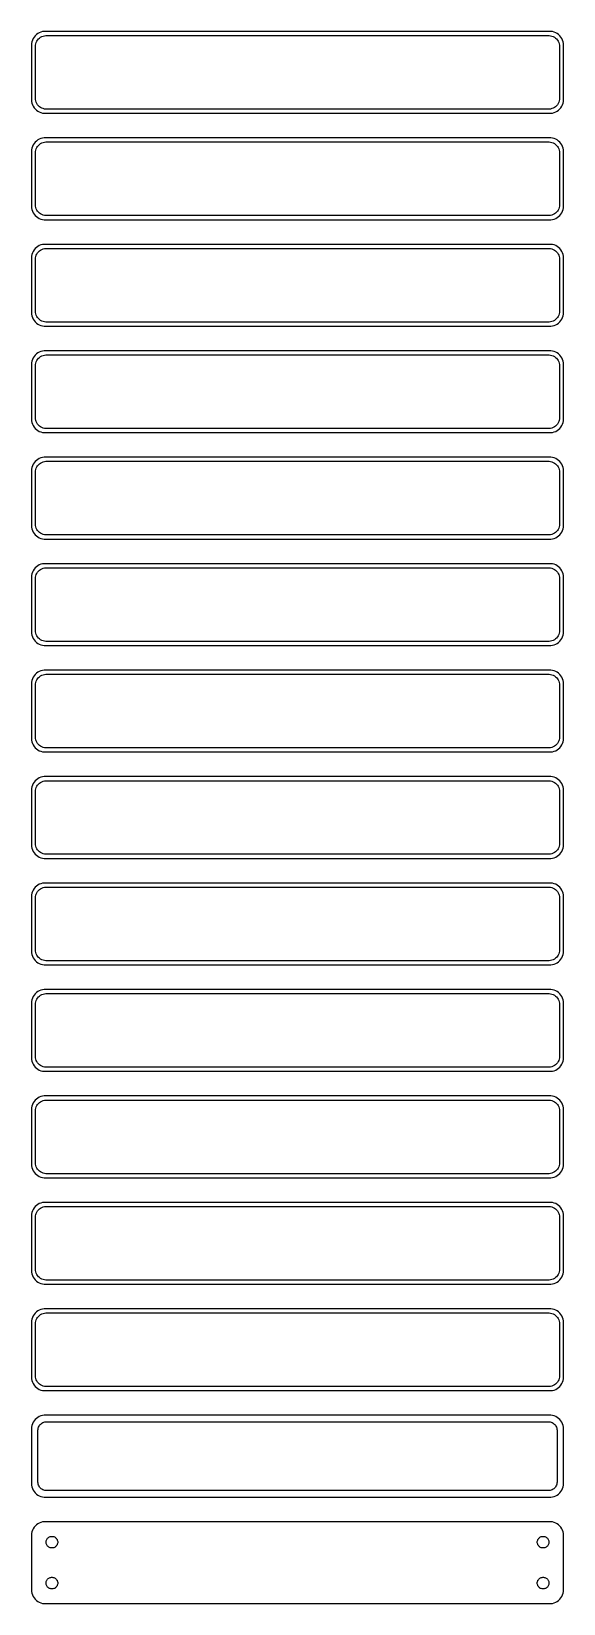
# Model space of a CAD drawing. Header units: metres. Extents: x -98 to 98, y 570 to 1146.
import ezdxf

# ---------------------------------------------------------------- set-up
doc = ezdxf.new("R2010")
doc.units = ezdxf.units.M

msp = doc.modelspace()

# ---------------------------------------------------------------- linework, layer by layer
for p, q in [((-97.4606, 1141.63), (-97.5, 1141)), ((-97.5, 1141), (-97.5, 1121)), ((-97.3429, 1142.24), (-97.4606, 1141.63)), ((-97.1489, 1142.84), (-97.3429, 1142.24)), ((-96.8815, 1143.41), (-97.1489, 1142.84)), ((-96.5451, 1143.94), (-96.8815, 1143.41)), ((-96.1448, 1144.42), (-96.5451, 1143.94)), ((-95.6871, 1144.85), (-96.1448, 1144.42)), ((-96, 1140.5), (-95.9685, 1141)), ((-96, 1121.5), (-96, 1140.5)), ((-95.9685, 1141), (-95.8743, 1141.49)), ((-95.8743, 1141.49), (-95.7191, 1141.97)), ((-95.7191, 1141.97), (-95.5052, 1142.43)), ((-95.1791, 1145.22), (-95.6871, 1144.85)), ((-95.5052, 1142.43), (-95.2361, 1142.85)), ((-95.2361, 1142.85), (-94.9159, 1143.24)), ((-94.6289, 1145.52), (-95.1791, 1145.22)), ((-94.9159, 1143.24), (-94.5497, 1143.58)), ((-94.0451, 1145.76), (-94.6289, 1145.52)), ((-94.5497, 1143.58), (-94.1433, 1143.88)), ((-94.1433, 1143.88), (-93.7031, 1144.12)), ((-93.4369, 1145.91), (-94.0451, 1145.76)), ((-93.7031, 1144.12), (-93.2361, 1144.3)), ((-92.8139, 1145.99), (-93.4369, 1145.91)), ((-93.2361, 1144.3), (-92.7495, 1144.43)), ((92.8139, 1145.99), (-92.8139, 1145.99)), ((-92.7495, 1144.43), (-92.2512, 1144.49)), ((-92.2512, 1144.49), (92.2512, 1144.49)), ((92.2512, 1144.49), (92.7495, 1144.43)), ((92.7495, 1144.43), (93.2361, 1144.3)), ((93.4369, 1145.91), (92.8139, 1145.99)), ((93.2361, 1144.3), (93.7031, 1144.12)), ((94.0451, 1145.76), (93.4369, 1145.91)), ((93.7031, 1144.12), (94.1433, 1143.88)), ((94.6289, 1145.52), (94.0451, 1145.76)), ((94.1433, 1143.88), (94.5497, 1143.58)), ((94.5497, 1143.58), (94.9159, 1143.24)), ((95.1791, 1145.22), (94.6289, 1145.52)), ((94.9159, 1143.24), (95.2361, 1142.85)), ((95.6871, 1144.85), (95.1791, 1145.22)), ((95.2361, 1142.85), (95.5052, 1142.43)), ((95.5052, 1142.43), (95.7191, 1141.97)), ((96.1448, 1144.42), (95.6871, 1144.85)), ((95.7191, 1141.97), (95.8743, 1141.49)), ((95.8743, 1141.49), (95.9685, 1141)), ((95.9685, 1141), (96, 1140.5)), ((96, 1140.5), (96, 1121.5)), ((96.5451, 1143.94), (96.1448, 1144.42)), ((96.8815, 1143.41), (96.5451, 1143.94)), ((97.1489, 1142.84), (96.8815, 1143.41)), ((97.3429, 1142.24), (97.1489, 1142.84)), ((97.4606, 1141.63), (97.3429, 1142.24)), ((97.5, 1141), (97.4606, 1141.63)), ((97.5, 1121), (97.5, 1141)), ((-97.5, 1121), (-97.4606, 1120.37)), ((-97.4606, 1120.37), (-97.3429, 1119.76)), ((-97.3429, 1119.76), (-97.1489, 1119.16)), ((-97.1489, 1119.16), (-96.8815, 1118.59)), ((-96.8815, 1118.59), (-96.5451, 1118.06)), ((-96.5451, 1118.06), (-96.1448, 1117.58)), ((-96.1448, 1117.58), (-95.6871, 1117.15)), ((-95.9685, 1121), (-96, 1121.5)), ((-95.8743, 1120.51), (-95.9685, 1121)), ((-95.7191, 1120.03), (-95.8743, 1120.51)), ((-95.5052, 1119.57), (-95.7191, 1120.03)), ((-95.2361, 1119.15), (-95.5052, 1119.57)), ((-94.9159, 1118.76), (-95.2361, 1119.15)), ((-94.5497, 1118.42), (-94.9159, 1118.76)), ((-94.1433, 1118.12), (-94.5497, 1118.42)), ((-93.7031, 1117.88), (-94.1433, 1118.12)), ((-93.2361, 1117.7), (-93.7031, 1117.88)), ((-92.7495, 1117.57), (-93.2361, 1117.7)), ((-92.2512, 1117.51), (-92.7495, 1117.57)), ((92.2512, 1117.51), (-92.2512, 1117.51)), ((92.7495, 1117.57), (92.2512, 1117.51)), ((93.2361, 1117.7), (92.7495, 1117.57)), ((93.7031, 1117.88), (93.2361, 1117.7)), ((94.1433, 1118.12), (93.7031, 1117.88)), ((94.5497, 1118.42), (94.1433, 1118.12)), ((94.9159, 1118.76), (94.5497, 1118.42)), ((95.2361, 1119.15), (94.9159, 1118.76)), ((95.5052, 1119.57), (95.2361, 1119.15)), ((95.7191, 1120.03), (95.5052, 1119.57)), ((95.6871, 1117.15), (96.1448, 1117.58)), ((95.8743, 1120.51), (95.7191, 1120.03)), ((95.9685, 1121), (95.8743, 1120.51)), ((96, 1121.5), (95.9685, 1121)), ((96.1448, 1117.58), (96.5451, 1118.06)), ((96.5451, 1118.06), (96.8815, 1118.59)), ((96.8815, 1118.59), (97.1489, 1119.16)), ((97.1489, 1119.16), (97.3429, 1119.76)), ((97.3429, 1119.76), (97.4606, 1120.37)), ((97.4606, 1120.37), (97.5, 1121)), ((-95.6871, 1117.15), (-95.1791, 1116.78)), ((-95.1791, 1116.78), (-94.6289, 1116.48)), ((-94.6289, 1116.48), (-94.0451, 1116.24)), ((-94.0451, 1116.24), (-93.4369, 1116.09)), ((-93.4369, 1116.09), (-92.8139, 1116.01)), ((-92.8139, 1116.01), (92.8139, 1116.01)), ((92.8139, 1116.01), (93.4369, 1116.09)), ((93.4369, 1116.09), (94.0451, 1116.24)), ((94.0451, 1116.24), (94.6289, 1116.48)), ((94.6289, 1116.48), (95.1791, 1116.78)), ((95.1791, 1116.78), (95.6871, 1117.15)), ((-95.1791, 1106.22), (-95.6871, 1105.85)), ((-94.6289, 1106.52), (-95.1791, 1106.22)), ((-94.0451, 1106.76), (-94.6289, 1106.52)), ((-93.4369, 1106.91), (-94.0451, 1106.76)), ((-92.8139, 1106.99), (-93.4369, 1106.91)), ((92.8139, 1106.99), (-92.8139, 1106.99)), ((93.4369, 1106.91), (92.8139, 1106.99)), ((94.0451, 1106.76), (93.4369, 1106.91)), ((94.6289, 1106.52), (94.0451, 1106.76)), ((95.1791, 1106.22), (94.6289, 1106.52)), ((95.6871, 1105.85), (95.1791, 1106.22)), ((-97.4606, 1102.63), (-97.5, 1102)), ((-97.5, 1102), (-97.5, 1082)), ((-97.3429, 1103.24), (-97.4606, 1102.63)), ((-97.1489, 1103.84), (-97.3429, 1103.24)), ((-96.8815, 1104.41), (-97.1489, 1103.84)), ((-96.5451, 1104.94), (-96.8815, 1104.41)), ((-96.1448, 1105.42), (-96.5451, 1104.94)), ((-95.6871, 1105.85), (-96.1448, 1105.42)), ((-96, 1101.5), (-95.9685, 1102)), ((-96, 1082.5), (-96, 1101.5)), ((-95.9685, 1102), (-95.8743, 1102.49)), ((-95.8743, 1102.49), (-95.7191, 1102.97)), ((-95.7191, 1102.97), (-95.5052, 1103.43)), ((-95.5052, 1103.43), (-95.2361, 1103.85)), ((-95.2361, 1103.85), (-94.9159, 1104.24)), ((-94.9159, 1104.24), (-94.5497, 1104.58)), ((-94.5497, 1104.58), (-94.1433, 1104.88)), ((-94.1433, 1104.88), (-93.7031, 1105.12)), ((-93.7031, 1105.12), (-93.2361, 1105.3)), ((-93.2361, 1105.3), (-92.7495, 1105.43)), ((-92.7495, 1105.43), (-92.2512, 1105.49)), ((-92.2512, 1105.49), (92.2512, 1105.49)), ((92.2512, 1105.49), (92.7495, 1105.43)), ((92.7495, 1105.43), (93.2361, 1105.3)), ((93.2361, 1105.3), (93.7031, 1105.12)), ((93.7031, 1105.12), (94.1433, 1104.88)), ((94.1433, 1104.88), (94.5497, 1104.58)), ((94.5497, 1104.58), (94.9159, 1104.24)), ((94.9159, 1104.24), (95.2361, 1103.85)), ((95.2361, 1103.85), (95.5052, 1103.43)), ((95.5052, 1103.43), (95.7191, 1102.97)), ((96.1448, 1105.42), (95.6871, 1105.85)), ((95.7191, 1102.97), (95.8743, 1102.49)), ((95.8743, 1102.49), (95.9685, 1102)), ((95.9685, 1102), (96, 1101.5)), ((96, 1101.5), (96, 1082.5)), ((96.5451, 1104.94), (96.1448, 1105.42)), ((96.8815, 1104.41), (96.5451, 1104.94)), ((97.1489, 1103.84), (96.8815, 1104.41)), ((97.3429, 1103.24), (97.1489, 1103.84)), ((97.4606, 1102.63), (97.3429, 1103.24)), ((97.5, 1102), (97.4606, 1102.63)), ((97.5, 1082), (97.5, 1102)), ((-97.5, 1082), (-97.4606, 1081.37)), ((-97.4606, 1081.37), (-97.3429, 1080.76)), ((-97.3429, 1080.76), (-97.1489, 1080.16)), ((-97.1489, 1080.16), (-96.8815, 1079.59)), ((-96.8815, 1079.59), (-96.5451, 1079.06)), ((-96.5451, 1079.06), (-96.1448, 1078.58)), ((-96.1448, 1078.58), (-95.6871, 1078.15)), ((-95.9685, 1082), (-96, 1082.5)), ((-95.8743, 1081.51), (-95.9685, 1082)), ((-95.7191, 1081.03), (-95.8743, 1081.51)), ((-95.5052, 1080.57), (-95.7191, 1081.03)), ((-95.6871, 1078.15), (-95.1791, 1077.78)), ((-95.2361, 1080.15), (-95.5052, 1080.57)), ((-94.9159, 1079.76), (-95.2361, 1080.15)), ((-95.1791, 1077.78), (-94.6289, 1077.48)), ((-94.5497, 1079.42), (-94.9159, 1079.76)), ((-94.6289, 1077.48), (-94.0451, 1077.24)), ((-94.1433, 1079.12), (-94.5497, 1079.42)), ((-93.7031, 1078.88), (-94.1433, 1079.12)), ((-94.0451, 1077.24), (-93.4369, 1077.09)), ((-93.2361, 1078.7), (-93.7031, 1078.88)), ((-93.4369, 1077.09), (-92.8139, 1077.01)), ((-92.7495, 1078.57), (-93.2361, 1078.7)), ((-92.2512, 1078.51), (-92.7495, 1078.57)), ((92.2512, 1078.51), (-92.2512, 1078.51)), ((92.7495, 1078.57), (92.2512, 1078.51)), ((93.2361, 1078.7), (92.7495, 1078.57)), ((92.8139, 1077.01), (93.4369, 1077.09)), ((93.7031, 1078.88), (93.2361, 1078.7)), ((93.4369, 1077.09), (94.0451, 1077.24)), ((94.1433, 1079.12), (93.7031, 1078.88)), ((94.0451, 1077.24), (94.6289, 1077.48)), ((94.5497, 1079.42), (94.1433, 1079.12)), ((94.9159, 1079.76), (94.5497, 1079.42)), ((94.6289, 1077.48), (95.1791, 1077.78)), ((95.2361, 1080.15), (94.9159, 1079.76)), ((95.1791, 1077.78), (95.6871, 1078.15)), ((95.5052, 1080.57), (95.2361, 1080.15)), ((95.7191, 1081.03), (95.5052, 1080.57)), ((95.6871, 1078.15), (96.1448, 1078.58)), ((95.8743, 1081.51), (95.7191, 1081.03)), ((95.9685, 1082), (95.8743, 1081.51)), ((96, 1082.5), (95.9685, 1082)), ((96.1448, 1078.58), (96.5451, 1079.06)), ((96.5451, 1079.06), (96.8815, 1079.59)), ((96.8815, 1079.59), (97.1489, 1080.16)), ((97.1489, 1080.16), (97.3429, 1080.76)), ((97.3429, 1080.76), (97.4606, 1081.37)), ((97.4606, 1081.37), (97.5, 1082)), ((-92.8139, 1077.01), (92.8139, 1077.01)), ((-96.5451, 1065.94), (-96.8815, 1065.41)), ((-96.1448, 1066.42), (-96.5451, 1065.94)), ((-95.6871, 1066.85), (-96.1448, 1066.42)), ((-95.1791, 1067.22), (-95.6871, 1066.85)), ((-94.6289, 1067.52), (-95.1791, 1067.22)), ((-94.9159, 1065.24), (-94.5497, 1065.58)), ((-94.0451, 1067.76), (-94.6289, 1067.52)), ((-94.5497, 1065.58), (-94.1433, 1065.88)), ((-94.1433, 1065.88), (-93.7031, 1066.12)), ((-93.4369, 1067.91), (-94.0451, 1067.76)), ((-93.7031, 1066.12), (-93.2361, 1066.3)), ((-92.8139, 1067.99), (-93.4369, 1067.91)), ((-93.2361, 1066.3), (-92.7495, 1066.43)), ((92.8139, 1067.99), (-92.8139, 1067.99)), ((-92.7495, 1066.43), (-92.2512, 1066.49)), ((-92.2512, 1066.49), (92.2512, 1066.49)), ((92.2512, 1066.49), (92.7495, 1066.43)), ((92.7495, 1066.43), (93.2361, 1066.3)), ((93.4369, 1067.91), (92.8139, 1067.99)), ((93.2361, 1066.3), (93.7031, 1066.12)), ((94.0451, 1067.76), (93.4369, 1067.91)), ((93.7031, 1066.12), (94.1433, 1065.88)), ((94.6289, 1067.52), (94.0451, 1067.76)), ((94.1433, 1065.88), (94.5497, 1065.58)), ((94.5497, 1065.58), (94.9159, 1065.24)), ((95.1791, 1067.22), (94.6289, 1067.52)), ((95.6871, 1066.85), (95.1791, 1067.22)), ((96.1448, 1066.42), (95.6871, 1066.85)), ((96.5451, 1065.94), (96.1448, 1066.42)), ((96.8815, 1065.41), (96.5451, 1065.94)), ((-97.4606, 1063.63), (-97.5, 1063)), ((-97.5, 1063), (-97.5, 1043)), ((-97.3429, 1064.24), (-97.4606, 1063.63)), ((-97.1489, 1064.84), (-97.3429, 1064.24)), ((-96.8815, 1065.41), (-97.1489, 1064.84)), ((-96, 1062.5), (-95.9685, 1063)), ((-96, 1043.5), (-96, 1062.5)), ((-95.9685, 1063), (-95.8743, 1063.49)), ((-95.8743, 1063.49), (-95.7191, 1063.97)), ((-95.7191, 1063.97), (-95.5052, 1064.43)), ((-95.5052, 1064.43), (-95.2361, 1064.85)), ((-95.2361, 1064.85), (-94.9159, 1065.24)), ((94.9159, 1065.24), (95.2361, 1064.85)), ((95.2361, 1064.85), (95.5052, 1064.43)), ((95.5052, 1064.43), (95.7191, 1063.97)), ((95.7191, 1063.97), (95.8743, 1063.49)), ((95.8743, 1063.49), (95.9685, 1063)), ((95.9685, 1063), (96, 1062.5)), ((96, 1062.5), (96, 1043.5)), ((97.1489, 1064.84), (96.8815, 1065.41)), ((97.3429, 1064.24), (97.1489, 1064.84)), ((97.4606, 1063.63), (97.3429, 1064.24)), ((97.5, 1063), (97.4606, 1063.63)), ((97.5, 1043), (97.5, 1063)), ((-97.5, 1043), (-97.4606, 1042.37)), ((-95.9685, 1043), (-96, 1043.5)), ((-95.8743, 1042.51), (-95.9685, 1043)), ((95.9685, 1043), (95.8743, 1042.51)), ((96, 1043.5), (95.9685, 1043)), ((97.4606, 1042.37), (97.5, 1043)), ((-97.4606, 1042.37), (-97.3429, 1041.76)), ((-97.3429, 1041.76), (-97.1489, 1041.16)), ((-97.1489, 1041.16), (-96.8815, 1040.59)), ((-96.8815, 1040.59), (-96.5451, 1040.06)), ((-96.5451, 1040.06), (-96.1448, 1039.58)), ((-96.1448, 1039.58), (-95.6871, 1039.15)), ((-95.7191, 1042.03), (-95.8743, 1042.51)), ((-95.5052, 1041.57), (-95.7191, 1042.03)), ((-95.6871, 1039.15), (-95.1791, 1038.78)), ((-95.2361, 1041.15), (-95.5052, 1041.57)), ((-94.9159, 1040.76), (-95.2361, 1041.15)), ((-95.1791, 1038.78), (-94.6289, 1038.48)), ((-94.5497, 1040.42), (-94.9159, 1040.76)), ((-94.6289, 1038.48), (-94.0451, 1038.24)), ((-94.1433, 1040.12), (-94.5497, 1040.42)), ((-93.7031, 1039.88), (-94.1433, 1040.12)), ((-94.0451, 1038.24), (-93.4369, 1038.09)), ((-93.2361, 1039.7), (-93.7031, 1039.88)), ((-93.4369, 1038.09), (-92.8139, 1038.01)), ((-92.7495, 1039.57), (-93.2361, 1039.7)), ((-92.8139, 1038.01), (92.8139, 1038.01)), ((-92.2512, 1039.51), (-92.7495, 1039.57)), ((92.2512, 1039.51), (-92.2512, 1039.51)), ((92.7495, 1039.57), (92.2512, 1039.51)), ((93.2361, 1039.7), (92.7495, 1039.57)), ((92.8139, 1038.01), (93.4369, 1038.09)), ((93.7031, 1039.88), (93.2361, 1039.7)), ((93.4369, 1038.09), (94.0451, 1038.24)), ((94.1433, 1040.12), (93.7031, 1039.88)), ((94.0451, 1038.24), (94.6289, 1038.48)), ((94.5497, 1040.42), (94.1433, 1040.12)), ((94.9159, 1040.76), (94.5497, 1040.42)), ((94.6289, 1038.48), (95.1791, 1038.78)), ((95.2361, 1041.15), (94.9159, 1040.76)), ((95.1791, 1038.78), (95.6871, 1039.15)), ((95.5052, 1041.57), (95.2361, 1041.15)), ((95.7191, 1042.03), (95.5052, 1041.57)), ((95.6871, 1039.15), (96.1448, 1039.58)), ((95.8743, 1042.51), (95.7191, 1042.03)), ((96.1448, 1039.58), (96.5451, 1040.06)), ((96.5451, 1040.06), (96.8815, 1040.59)), ((96.8815, 1040.59), (97.1489, 1041.16)), ((97.1489, 1041.16), (97.3429, 1041.76)), ((97.3429, 1041.76), (97.4606, 1042.37)), ((-97.1489, 1025.84), (-97.3429, 1025.24)), ((-96.8815, 1026.41), (-97.1489, 1025.84)), ((-96.5451, 1026.94), (-96.8815, 1026.41)), ((-96.1448, 1027.42), (-96.5451, 1026.94)), ((-95.6871, 1027.85), (-96.1448, 1027.42)), ((-95.7191, 1024.97), (-95.5052, 1025.43)), ((-95.1791, 1028.22), (-95.6871, 1027.85)), ((-95.5052, 1025.43), (-95.2361, 1025.85)), ((-95.2361, 1025.85), (-94.9159, 1026.24)), ((-94.6289, 1028.52), (-95.1791, 1028.22)), ((-94.9159, 1026.24), (-94.5497, 1026.58)), ((-94.0451, 1028.76), (-94.6289, 1028.52)), ((-94.5497, 1026.58), (-94.1433, 1026.88)), ((-94.1433, 1026.88), (-93.7031, 1027.12)), ((-93.4369, 1028.91), (-94.0451, 1028.76)), ((-93.7031, 1027.12), (-93.2361, 1027.3)), ((-92.8139, 1028.99), (-93.4369, 1028.91)), ((-93.2361, 1027.3), (-92.7495, 1027.43)), ((92.8139, 1028.99), (-92.8139, 1028.99)), ((-92.7495, 1027.43), (-92.2512, 1027.49)), ((-92.2512, 1027.49), (92.2512, 1027.49)), ((92.2512, 1027.49), (92.7495, 1027.43)), ((92.7495, 1027.43), (93.2361, 1027.3)), ((93.4369, 1028.91), (92.8139, 1028.99)), ((93.2361, 1027.3), (93.7031, 1027.12)), ((94.0451, 1028.76), (93.4369, 1028.91)), ((93.7031, 1027.12), (94.1433, 1026.88)), ((94.6289, 1028.52), (94.0451, 1028.76)), ((94.1433, 1026.88), (94.5497, 1026.58)), ((94.5497, 1026.58), (94.9159, 1026.24)), ((95.1791, 1028.22), (94.6289, 1028.52)), ((94.9159, 1026.24), (95.2361, 1025.85)), ((95.6871, 1027.85), (95.1791, 1028.22)), ((95.2361, 1025.85), (95.5052, 1025.43)), ((95.5052, 1025.43), (95.7191, 1024.97)), ((96.1448, 1027.42), (95.6871, 1027.85)), ((96.5451, 1026.94), (96.1448, 1027.42)), ((96.8815, 1026.41), (96.5451, 1026.94)), ((97.1489, 1025.84), (96.8815, 1026.41)), ((97.3429, 1025.24), (97.1489, 1025.84)), ((-97.4606, 1024.63), (-97.5, 1024)), ((-97.5, 1024), (-97.5, 1004)), ((-97.3429, 1025.24), (-97.4606, 1024.63)), ((-96, 1023.5), (-95.9685, 1024)), ((-96, 1004.5), (-96, 1023.5)), ((-95.9685, 1024), (-95.8743, 1024.49)), ((-95.8743, 1024.49), (-95.7191, 1024.97)), ((95.7191, 1024.97), (95.8743, 1024.49)), ((95.8743, 1024.49), (95.9685, 1024)), ((95.9685, 1024), (96, 1023.5)), ((96, 1023.5), (96, 1004.5)), ((97.4606, 1024.63), (97.3429, 1025.24)), ((97.5, 1024), (97.4606, 1024.63)), ((97.5, 1004), (97.5, 1024)), ((-97.5, 1004), (-97.4606, 1003.37)), ((-97.4606, 1003.37), (-97.3429, 1002.76)), ((-97.3429, 1002.76), (-97.1489, 1002.16)), ((-95.9685, 1004), (-96, 1004.5)), ((-95.8743, 1003.51), (-95.9685, 1004)), ((-95.7191, 1003.03), (-95.8743, 1003.51)), ((-95.5052, 1002.57), (-95.7191, 1003.03)), ((-95.2361, 1002.15), (-95.5052, 1002.57)), ((95.5052, 1002.57), (95.2361, 1002.15)), ((95.7191, 1003.03), (95.5052, 1002.57)), ((95.8743, 1003.51), (95.7191, 1003.03)), ((95.9685, 1004), (95.8743, 1003.51)), ((96, 1004.5), (95.9685, 1004)), ((97.1489, 1002.16), (97.3429, 1002.76)), ((97.3429, 1002.76), (97.4606, 1003.37)), ((97.4606, 1003.37), (97.5, 1004)), ((-97.1489, 1002.16), (-96.8815, 1001.59)), ((-96.8815, 1001.59), (-96.5451, 1001.06)), ((-96.5451, 1001.06), (-96.1448, 1000.58)), ((-96.1448, 1000.58), (-95.6871, 1000.15)), ((-95.6871, 1000.15), (-95.1791, 999.778)), ((-94.9159, 1001.76), (-95.2361, 1002.15)), ((-95.1791, 999.778), (-94.6289, 999.476)), ((-94.5497, 1001.42), (-94.9159, 1001.76)), ((-94.6289, 999.476), (-94.0451, 999.245)), ((-94.1433, 1001.12), (-94.5497, 1001.42)), ((-93.7031, 1000.88), (-94.1433, 1001.12)), ((-94.0451, 999.245), (-93.4369, 999.089)), ((-93.2361, 1000.7), (-93.7031, 1000.88)), ((-93.4369, 999.089), (-92.8139, 999.01)), ((-92.7495, 1000.57), (-93.2361, 1000.7)), ((-92.8139, 999.01), (92.8139, 999.01)), ((-92.2512, 1000.51), (-92.7495, 1000.57)), ((92.2512, 1000.51), (-92.2512, 1000.51)), ((92.7495, 1000.57), (92.2512, 1000.51)), ((93.2361, 1000.7), (92.7495, 1000.57)), ((92.8139, 999.01), (93.4369, 999.089)), ((93.7031, 1000.88), (93.2361, 1000.7)), ((93.4369, 999.089), (94.0451, 999.245)), ((94.1433, 1001.12), (93.7031, 1000.88)), ((94.0451, 999.245), (94.6289, 999.476)), ((94.5497, 1001.42), (94.1433, 1001.12)), ((94.9159, 1001.76), (94.5497, 1001.42)), ((94.6289, 999.476), (95.1791, 999.778)), ((95.2361, 1002.15), (94.9159, 1001.76)), ((95.1791, 999.778), (95.6871, 1000.15)), ((95.6871, 1000.15), (96.1448, 1000.58)), ((96.1448, 1000.58), (96.5451, 1001.06)), ((96.5451, 1001.06), (96.8815, 1001.59)), ((96.8815, 1001.59), (97.1489, 1002.16)), ((-97.4606, 985.627), (-97.5, 985)), ((-97.5, 985), (-97.5, 965)), ((-97.3429, 986.243), (-97.4606, 985.627)), ((-97.1489, 986.841), (-97.3429, 986.243)), ((-96.8815, 987.409), (-97.1489, 986.841)), ((-96.5451, 987.939), (-96.8815, 987.409)), ((-96.1448, 988.423), (-96.5451, 987.939)), ((-95.6871, 988.853), (-96.1448, 988.423)), ((-96, 984.5), (-95.9685, 985.001)), ((-95.9685, 985.001), (-95.8743, 985.495)), ((-95.8743, 985.495), (-95.7191, 985.972)), ((-95.7191, 985.972), (-95.5052, 986.427)), ((-95.1791, 989.222), (-95.6871, 988.853)), ((-95.5052, 986.427), (-95.2361, 986.851)), ((-95.2361, 986.851), (-94.9159, 987.238)), ((-94.6289, 989.524), (-95.1791, 989.222)), ((-94.9159, 987.238), (-94.5497, 987.582)), ((-94.0451, 989.755), (-94.6289, 989.524)), ((-94.5497, 987.582), (-94.1433, 987.877)), ((-94.1433, 987.877), (-93.7031, 988.119)), ((-93.4369, 989.911), (-94.0451, 989.755)), ((-93.7031, 988.119), (-93.2361, 988.304)), ((-92.8139, 989.99), (-93.4369, 989.911)), ((-93.2361, 988.304), (-92.7495, 988.429)), ((92.8139, 989.99), (-92.8139, 989.99)), ((-92.7495, 988.429), (-92.2512, 988.492)), ((-92.2512, 988.492), (92.2512, 988.492)), ((92.2512, 988.492), (92.7495, 988.429)), ((92.7495, 988.429), (93.2361, 988.304)), ((93.4369, 989.911), (92.8139, 989.99)), ((93.2361, 988.304), (93.7031, 988.119)), ((94.0451, 989.755), (93.4369, 989.911)), ((93.7031, 988.119), (94.1433, 987.877)), ((94.6289, 989.524), (94.0451, 989.755)), ((94.1433, 987.877), (94.5497, 987.582)), ((94.5497, 987.582), (94.9159, 987.238)), ((95.1791, 989.222), (94.6289, 989.524)), ((94.9159, 987.238), (95.2361, 986.851)), ((95.6871, 988.853), (95.1791, 989.222)), ((95.2361, 986.851), (95.5052, 986.427)), ((95.5052, 986.427), (95.7191, 985.972)), ((96.1448, 988.423), (95.6871, 988.853)), ((95.7191, 985.972), (95.8743, 985.495)), ((95.8743, 985.495), (95.9685, 985.001)), ((95.9685, 985.001), (96, 984.5)), ((96.5451, 987.939), (96.1448, 988.423)), ((96.8815, 987.409), (96.5451, 987.939)), ((97.1489, 986.841), (96.8815, 987.409)), ((97.3429, 986.243), (97.1489, 986.841)), ((97.4606, 985.627), (97.3429, 986.243)), ((97.5, 985), (97.4606, 985.627)), ((97.5, 965), (97.5, 985)), ((-96, 965.5), (-96, 984.5)), ((96, 984.5), (96, 965.5)), ((-97.5, 965), (-97.4606, 964.373)), ((-97.4606, 964.373), (-97.3429, 963.757)), ((-97.3429, 963.757), (-97.1489, 963.159)), ((-97.1489, 963.159), (-96.8815, 962.591)), ((-96.8815, 962.591), (-96.5451, 962.061)), ((-96.5451, 962.061), (-96.1448, 961.577)), ((-95.9685, 964.999), (-96, 965.5)), ((-95.8743, 964.505), (-95.9685, 964.999)), ((-95.7191, 964.028), (-95.8743, 964.505)), ((-95.5052, 963.573), (-95.7191, 964.028)), ((-95.2361, 963.149), (-95.5052, 963.573)), ((-94.9159, 962.762), (-95.2361, 963.149)), ((-94.5497, 962.418), (-94.9159, 962.762)), ((-94.1433, 962.123), (-94.5497, 962.418)), ((-93.7031, 961.881), (-94.1433, 962.123)), ((94.1433, 962.123), (93.7031, 961.881)), ((94.5497, 962.418), (94.1433, 962.123)), ((94.9159, 962.762), (94.5497, 962.418)), ((95.2361, 963.149), (94.9159, 962.762)), ((95.5052, 963.573), (95.2361, 963.149)), ((95.7191, 964.028), (95.5052, 963.573)), ((95.8743, 964.505), (95.7191, 964.028)), ((95.9685, 964.999), (95.8743, 964.505)), ((96, 965.5), (95.9685, 964.999)), ((96.1448, 961.577), (96.5451, 962.061)), ((96.5451, 962.061), (96.8815, 962.591)), ((96.8815, 962.591), (97.1489, 963.159)), ((97.1489, 963.159), (97.3429, 963.757)), ((97.3429, 963.757), (97.4606, 964.373)), ((97.4606, 964.373), (97.5, 965)), ((-96.1448, 961.577), (-95.6871, 961.147)), ((-95.6871, 961.147), (-95.1791, 960.778)), ((-95.1791, 960.778), (-94.6289, 960.476)), ((-94.6289, 960.476), (-94.0451, 960.245)), ((-94.0451, 960.245), (-93.4369, 960.089)), ((-93.2361, 961.696), (-93.7031, 961.881)), ((-93.4369, 960.089), (-92.8139, 960.01)), ((-92.7495, 961.571), (-93.2361, 961.696)), ((-92.8139, 960.01), (92.8139, 960.01)), ((-92.2512, 961.508), (-92.7495, 961.571)), ((92.2512, 961.508), (-92.2512, 961.508)), ((92.7495, 961.571), (92.2512, 961.508)), ((93.2361, 961.696), (92.7495, 961.571)), ((92.8139, 960.01), (93.4369, 960.089)), ((93.7031, 961.881), (93.2361, 961.696)), ((93.4369, 960.089), (94.0451, 960.245)), ((94.0451, 960.245), (94.6289, 960.476)), ((94.6289, 960.476), (95.1791, 960.778)), ((95.1791, 960.778), (95.6871, 961.147)), ((95.6871, 961.147), (96.1448, 961.577)), ((-94.6289, 950.524), (-95.1791, 950.222)), ((-94.0451, 950.755), (-94.6289, 950.524)), ((-93.4369, 950.911), (-94.0451, 950.755)), ((-92.8139, 950.99), (-93.4369, 950.911)), ((92.8139, 950.99), (-92.8139, 950.99)), ((93.4369, 950.911), (92.8139, 950.99)), ((94.0451, 950.755), (93.4369, 950.911)), ((94.6289, 950.524), (94.0451, 950.755)), ((95.1791, 950.222), (94.6289, 950.524)), ((-97.4606, 946.627), (-97.5, 946)), ((-97.5, 946), (-97.5, 926)), ((-97.3429, 947.243), (-97.4606, 946.627)), ((-97.1489, 947.841), (-97.3429, 947.243)), ((-96.8815, 948.409), (-97.1489, 947.841)), ((-96.5451, 948.939), (-96.8815, 948.409)), ((-96.1448, 949.423), (-96.5451, 948.939)), ((-95.6871, 949.853), (-96.1448, 949.423)), ((-96, 945.5), (-95.9685, 946.001)), ((-96, 926.5), (-96, 945.5)), ((-95.9685, 946.001), (-95.8743, 946.495)), ((-95.8743, 946.495), (-95.7191, 946.972)), ((-95.7191, 946.972), (-95.5052, 947.427)), ((-95.1791, 950.222), (-95.6871, 949.853)), ((-95.5052, 947.427), (-95.2361, 947.851)), ((-95.2361, 947.851), (-94.9159, 948.238)), ((-94.9159, 948.238), (-94.5497, 948.582)), ((-94.5497, 948.582), (-94.1433, 948.877)), ((-94.1433, 948.877), (-93.7031, 949.119)), ((-93.7031, 949.119), (-93.2361, 949.304)), ((-93.2361, 949.304), (-92.7495, 949.429)), ((-92.7495, 949.429), (-92.2512, 949.492)), ((-92.2512, 949.492), (92.2512, 949.492)), ((92.2512, 949.492), (92.7495, 949.429)), ((92.7495, 949.429), (93.2361, 949.304)), ((93.2361, 949.304), (93.7031, 949.119)), ((93.7031, 949.119), (94.1433, 948.877)), ((94.1433, 948.877), (94.5497, 948.582)), ((94.5497, 948.582), (94.9159, 948.238)), ((94.9159, 948.238), (95.2361, 947.851)), ((95.6871, 949.853), (95.1791, 950.222)), ((95.2361, 947.851), (95.5052, 947.427)), ((95.5052, 947.427), (95.7191, 946.972)), ((96.1448, 949.423), (95.6871, 949.853)), ((95.7191, 946.972), (95.8743, 946.495)), ((95.8743, 946.495), (95.9685, 946.001)), ((95.9685, 946.001), (96, 945.5)), ((96, 945.5), (96, 926.5)), ((96.5451, 948.939), (96.1448, 949.423)), ((96.8815, 948.409), (96.5451, 948.939)), ((97.1489, 947.841), (96.8815, 948.409)), ((97.3429, 947.243), (97.1489, 947.841)), ((97.4606, 946.627), (97.3429, 947.243)), ((97.5, 946), (97.4606, 946.627)), ((97.5, 926), (97.5, 946)), ((-97.5, 926), (-97.4606, 925.373)), ((-97.4606, 925.373), (-97.3429, 924.757)), ((-97.3429, 924.757), (-97.1489, 924.159)), ((-97.1489, 924.159), (-96.8815, 923.591)), ((-96.8815, 923.591), (-96.5451, 923.061)), ((-96.5451, 923.061), (-96.1448, 922.577)), ((-96.1448, 922.577), (-95.6871, 922.147)), ((-95.9685, 925.999), (-96, 926.5)), ((-95.8743, 925.505), (-95.9685, 925.999)), ((-95.7191, 925.028), (-95.8743, 925.505)), ((-95.5052, 924.573), (-95.7191, 925.028)), ((-95.6871, 922.147), (-95.1791, 921.778)), ((-95.2361, 924.149), (-95.5052, 924.573)), ((-94.9159, 923.762), (-95.2361, 924.149)), ((-95.1791, 921.778), (-94.6289, 921.476)), ((-94.5497, 923.418), (-94.9159, 923.762)), ((-94.1433, 923.123), (-94.5497, 923.418)), ((-93.7031, 922.881), (-94.1433, 923.123)), ((-93.2361, 922.696), (-93.7031, 922.881)), ((-92.7495, 922.571), (-93.2361, 922.696)), ((-92.2512, 922.508), (-92.7495, 922.571)), ((92.2512, 922.508), (-92.2512, 922.508)), ((92.7495, 922.571), (92.2512, 922.508)), ((93.2361, 922.696), (92.7495, 922.571)), ((93.7031, 922.881), (93.2361, 922.696)), ((94.1433, 923.123), (93.7031, 922.881)), ((94.5497, 923.418), (94.1433, 923.123)), ((94.9159, 923.762), (94.5497, 923.418)), ((94.6289, 921.476), (95.1791, 921.778)), ((95.2361, 924.149), (94.9159, 923.762)), ((95.1791, 921.778), (95.6871, 922.147)), ((95.5052, 924.573), (95.2361, 924.149)), ((95.7191, 925.028), (95.5052, 924.573)), ((95.6871, 922.147), (96.1448, 922.577)), ((95.8743, 925.505), (95.7191, 925.028)), ((95.9685, 925.999), (95.8743, 925.505)), ((96, 926.5), (95.9685, 925.999)), ((96.1448, 922.577), (96.5451, 923.061)), ((96.5451, 923.061), (96.8815, 923.591)), ((96.8815, 923.591), (97.1489, 924.159)), ((97.1489, 924.159), (97.3429, 924.757)), ((97.3429, 924.757), (97.4606, 925.373)), ((97.4606, 925.373), (97.5, 926)), ((-94.6289, 921.476), (-94.0451, 921.245)), ((-94.0451, 921.245), (-93.4369, 921.089)), ((-93.4369, 921.089), (-92.8139, 921.01)), ((-92.8139, 921.01), (92.8139, 921.01)), ((92.8139, 921.01), (93.4369, 921.089)), ((93.4369, 921.089), (94.0451, 921.245)), ((94.0451, 921.245), (94.6289, 921.476)), ((-96.1448, 910.423), (-96.5451, 909.939)), ((-95.6871, 910.853), (-96.1448, 910.423)), ((-95.1791, 911.222), (-95.6871, 910.853)), ((-94.6289, 911.524), (-95.1791, 911.222)), ((-94.0451, 911.755), (-94.6289, 911.524)), ((-94.1433, 909.877), (-93.7031, 910.119)), ((-93.4369, 911.911), (-94.0451, 911.755)), ((-93.7031, 910.119), (-93.2361, 910.304)), ((-92.8139, 911.99), (-93.4369, 911.911)), ((-93.2361, 910.304), (-92.7495, 910.429)), ((92.8139, 911.99), (-92.8139, 911.99)), ((-92.7495, 910.429), (-92.2512, 910.492)), ((-92.2512, 910.492), (92.2512, 910.492)), ((92.2512, 910.492), (92.7495, 910.429)), ((92.7495, 910.429), (93.2361, 910.304)), ((93.4369, 911.911), (92.8139, 911.99)), ((93.2361, 910.304), (93.7031, 910.119)), ((94.0451, 911.755), (93.4369, 911.911)), ((93.7031, 910.119), (94.1433, 909.877)), ((94.6289, 911.524), (94.0451, 911.755)), ((95.1791, 911.222), (94.6289, 911.524)), ((95.6871, 910.853), (95.1791, 911.222)), ((96.1448, 910.423), (95.6871, 910.853)), ((96.5451, 909.939), (96.1448, 910.423)), ((-97.4606, 907.627), (-97.5, 907)), ((-97.5, 907), (-97.5, 887)), ((-97.3429, 908.243), (-97.4606, 907.627)), ((-97.1489, 908.841), (-97.3429, 908.243)), ((-96.8815, 909.409), (-97.1489, 908.841)), ((-96.5451, 909.939), (-96.8815, 909.409)), ((-96, 906.5), (-95.9685, 907.001)), ((-96, 887.5), (-96, 906.5)), ((-95.9685, 907.001), (-95.8743, 907.495)), ((-95.8743, 907.495), (-95.7191, 907.972)), ((-95.7191, 907.972), (-95.5052, 908.427)), ((-95.5052, 908.427), (-95.2361, 908.851)), ((-95.2361, 908.851), (-94.9159, 909.238)), ((-94.9159, 909.238), (-94.5497, 909.582)), ((-94.5497, 909.582), (-94.1433, 909.877)), ((94.1433, 909.877), (94.5497, 909.582)), ((94.5497, 909.582), (94.9159, 909.238)), ((94.9159, 909.238), (95.2361, 908.851)), ((95.2361, 908.851), (95.5052, 908.427)), ((95.5052, 908.427), (95.7191, 907.972)), ((95.7191, 907.972), (95.8743, 907.495)), ((95.8743, 907.495), (95.9685, 907.001)), ((95.9685, 907.001), (96, 906.5)), ((96, 906.5), (96, 887.5)), ((96.8815, 909.409), (96.5451, 909.939)), ((97.1489, 908.841), (96.8815, 909.409)), ((97.3429, 908.243), (97.1489, 908.841)), ((97.4606, 907.627), (97.3429, 908.243)), ((97.5, 907), (97.4606, 907.627)), ((97.5, 887), (97.5, 907)), ((-95.9685, 886.999), (-96, 887.5)), ((96, 887.5), (95.9685, 886.999)), ((-97.5, 887), (-97.4606, 886.373)), ((-97.4606, 886.373), (-97.3429, 885.757)), ((-97.3429, 885.757), (-97.1489, 885.159)), ((-97.1489, 885.159), (-96.8815, 884.591)), ((-96.8815, 884.591), (-96.5451, 884.061)), ((-96.5451, 884.061), (-96.1448, 883.577)), ((-96.1448, 883.577), (-95.6871, 883.147)), ((-95.8743, 886.505), (-95.9685, 886.999)), ((-95.7191, 886.028), (-95.8743, 886.505)), ((-95.5052, 885.573), (-95.7191, 886.028)), ((-95.6871, 883.147), (-95.1791, 882.778)), ((-95.2361, 885.149), (-95.5052, 885.573)), ((-94.9159, 884.762), (-95.2361, 885.149)), ((-95.1791, 882.778), (-94.6289, 882.476)), ((-94.5497, 884.418), (-94.9159, 884.762)), ((-94.6289, 882.476), (-94.0451, 882.245)), ((-94.1433, 884.123), (-94.5497, 884.418)), ((-93.7031, 883.881), (-94.1433, 884.123)), ((-94.0451, 882.245), (-93.4369, 882.089)), ((-93.2361, 883.696), (-93.7031, 883.881)), ((-93.4369, 882.089), (-92.8139, 882.01)), ((-92.7495, 883.571), (-93.2361, 883.696)), ((-92.8139, 882.01), (92.8139, 882.01)), ((-92.2512, 883.508), (-92.7495, 883.571)), ((92.2512, 883.508), (-92.2512, 883.508)), ((92.7495, 883.571), (92.2512, 883.508)), ((93.2361, 883.696), (92.7495, 883.571)), ((92.8139, 882.01), (93.4369, 882.089)), ((93.7031, 883.881), (93.2361, 883.696)), ((93.4369, 882.089), (94.0451, 882.245)), ((94.1433, 884.123), (93.7031, 883.881)), ((94.0451, 882.245), (94.6289, 882.476)), ((94.5497, 884.418), (94.1433, 884.123)), ((94.9159, 884.762), (94.5497, 884.418)), ((94.6289, 882.476), (95.1791, 882.778)), ((95.2361, 885.149), (94.9159, 884.762)), ((95.1791, 882.778), (95.6871, 883.147)), ((95.5052, 885.573), (95.2361, 885.149)), ((95.7191, 886.028), (95.5052, 885.573)), ((95.6871, 883.147), (96.1448, 883.577)), ((95.8743, 886.505), (95.7191, 886.028)), ((95.9685, 886.999), (95.8743, 886.505)), ((96.1448, 883.577), (96.5451, 884.061)), ((96.5451, 884.061), (96.8815, 884.591)), ((96.8815, 884.591), (97.1489, 885.159)), ((97.1489, 885.159), (97.3429, 885.757)), ((97.3429, 885.757), (97.4606, 886.373)), ((97.4606, 886.373), (97.5, 887)), ((-97.1489, 869.841), (-97.3429, 869.243)), ((-96.8815, 870.409), (-97.1489, 869.841)), ((-96.5451, 870.939), (-96.8815, 870.409)), ((-96.1448, 871.423), (-96.5451, 870.939)), ((-95.6871, 871.853), (-96.1448, 871.423)), ((-95.1791, 872.222), (-95.6871, 871.853)), ((-95.5052, 869.427), (-95.2361, 869.851)), ((-95.2361, 869.851), (-94.9159, 870.238)), ((-94.6289, 872.524), (-95.1791, 872.222)), ((-94.9159, 870.238), (-94.5497, 870.582)), ((-94.0451, 872.755), (-94.6289, 872.524)), ((-94.5497, 870.582), (-94.1433, 870.877)), ((-94.1433, 870.877), (-93.7031, 871.119)), ((-93.4369, 872.911), (-94.0451, 872.755)), ((-93.7031, 871.119), (-93.2361, 871.304)), ((-92.8139, 872.99), (-93.4369, 872.911)), ((-93.2361, 871.304), (-92.7495, 871.429)), ((92.8139, 872.99), (-92.8139, 872.99)), ((-92.7495, 871.429), (-92.2512, 871.492)), ((-92.2512, 871.492), (92.2512, 871.492)), ((92.2512, 871.492), (92.7495, 871.429)), ((92.7495, 871.429), (93.2361, 871.304)), ((93.4369, 872.911), (92.8139, 872.99)), ((93.2361, 871.304), (93.7031, 871.119)), ((94.0451, 872.755), (93.4369, 872.911)), ((93.7031, 871.119), (94.1433, 870.877)), ((94.6289, 872.524), (94.0451, 872.755)), ((94.1433, 870.877), (94.5497, 870.582)), ((94.5497, 870.582), (94.9159, 870.238)), ((95.1791, 872.222), (94.6289, 872.524)), ((94.9159, 870.238), (95.2361, 869.851)), ((95.6871, 871.853), (95.1791, 872.222)), ((95.2361, 869.851), (95.5052, 869.427)), ((96.1448, 871.423), (95.6871, 871.853)), ((96.5451, 870.939), (96.1448, 871.423)), ((96.8815, 870.409), (96.5451, 870.939)), ((97.1489, 869.841), (96.8815, 870.409)), ((97.3429, 869.243), (97.1489, 869.841)), ((-97.4606, 868.627), (-97.5, 868)), ((-97.5, 868), (-97.5, 848)), ((-97.3429, 869.243), (-97.4606, 868.627)), ((-96, 867.5), (-95.9685, 868.001)), ((-96, 848.5), (-96, 867.5)), ((-95.9685, 868.001), (-95.8743, 868.495)), ((-95.8743, 868.495), (-95.7191, 868.972)), ((-95.7191, 868.972), (-95.5052, 869.427)), ((95.5052, 869.427), (95.7191, 868.972)), ((95.7191, 868.972), (95.8743, 868.495)), ((95.8743, 868.495), (95.9685, 868.001)), ((95.9685, 868.001), (96, 867.5)), ((96, 867.5), (96, 848.5)), ((97.4606, 868.627), (97.3429, 869.243)), ((97.5, 868), (97.4606, 868.627)), ((97.5, 848), (97.5, 868)), ((-97.5, 848), (-97.4606, 847.373)), ((-97.4606, 847.373), (-97.3429, 846.757)), ((-97.3429, 846.757), (-97.1489, 846.159)), ((-95.9685, 847.999), (-96, 848.5)), ((-95.8743, 847.505), (-95.9685, 847.999)), ((-95.7191, 847.028), (-95.8743, 847.505)), ((-95.5052, 846.573), (-95.7191, 847.028)), ((95.7191, 847.028), (95.5052, 846.573)), ((95.8743, 847.505), (95.7191, 847.028)), ((95.9685, 847.999), (95.8743, 847.505)), ((96, 848.5), (95.9685, 847.999)), ((97.1489, 846.159), (97.3429, 846.757)), ((97.3429, 846.757), (97.4606, 847.373)), ((97.4606, 847.373), (97.5, 848)), ((-97.1489, 846.159), (-96.8815, 845.591)), ((-96.8815, 845.591), (-96.5451, 845.061)), ((-96.5451, 845.061), (-96.1448, 844.577)), ((-96.1448, 844.577), (-95.6871, 844.147)), ((-95.6871, 844.147), (-95.1791, 843.778)), ((-95.2361, 846.149), (-95.5052, 846.573)), ((-94.9159, 845.762), (-95.2361, 846.149)), ((-95.1791, 843.778), (-94.6289, 843.476)), ((-94.5497, 845.418), (-94.9159, 845.762)), ((-94.6289, 843.476), (-94.0451, 843.245)), ((-94.1433, 845.123), (-94.5497, 845.418)), ((-93.7031, 844.881), (-94.1433, 845.123)), ((-94.0451, 843.245), (-93.4369, 843.089)), ((-93.2361, 844.696), (-93.7031, 844.881)), ((-93.4369, 843.089), (-92.8139, 843.01)), ((-92.7495, 844.571), (-93.2361, 844.696)), ((-92.8139, 843.01), (92.8139, 843.01)), ((-92.2512, 844.508), (-92.7495, 844.571)), ((92.2512, 844.508), (-92.2512, 844.508)), ((92.7495, 844.571), (92.2512, 844.508)), ((93.2361, 844.696), (92.7495, 844.571)), ((92.8139, 843.01), (93.4369, 843.089)), ((93.7031, 844.881), (93.2361, 844.696)), ((93.4369, 843.089), (94.0451, 843.245)), ((94.1433, 845.123), (93.7031, 844.881)), ((94.0451, 843.245), (94.6289, 843.476)), ((94.5497, 845.418), (94.1433, 845.123)), ((94.9159, 845.762), (94.5497, 845.418)), ((94.6289, 843.476), (95.1791, 843.778)), ((95.2361, 846.149), (94.9159, 845.762)), ((95.1791, 843.778), (95.6871, 844.147)), ((95.5052, 846.573), (95.2361, 846.149)), ((95.6871, 844.147), (96.1448, 844.577)), ((96.1448, 844.577), (96.5451, 845.061)), ((96.5451, 845.061), (96.8815, 845.591)), ((96.8815, 845.591), (97.1489, 846.159)), ((-97.4606, 829.627), (-97.5, 829)), ((-97.3429, 830.243), (-97.4606, 829.627)), ((-97.1489, 830.841), (-97.3429, 830.243)), ((-96.8815, 831.409), (-97.1489, 830.841)), ((-96.5451, 831.939), (-96.8815, 831.409)), ((-96.1448, 832.423), (-96.5451, 831.939)), ((-95.6871, 832.853), (-96.1448, 832.423)), ((-95.9685, 829.001), (-95.8743, 829.495)), ((-95.8743, 829.495), (-95.7191, 829.972)), ((-95.7191, 829.972), (-95.5052, 830.427)), ((-95.1791, 833.222), (-95.6871, 832.853)), ((-95.5052, 830.427), (-95.2361, 830.851)), ((-95.2361, 830.851), (-94.9159, 831.238)), ((-94.6289, 833.524), (-95.1791, 833.222)), ((-94.9159, 831.238), (-94.5497, 831.582)), ((-94.0451, 833.755), (-94.6289, 833.524)), ((-94.5497, 831.582), (-94.1433, 831.877)), ((-94.1433, 831.877), (-93.7031, 832.119)), ((-93.4369, 833.911), (-94.0451, 833.755)), ((-93.7031, 832.119), (-93.2361, 832.304)), ((-92.8139, 833.99), (-93.4369, 833.911)), ((-93.2361, 832.304), (-92.7495, 832.429)), ((92.8139, 833.99), (-92.8139, 833.99)), ((-92.7495, 832.429), (-92.2512, 832.492)), ((-92.2512, 832.492), (92.2512, 832.492)), ((92.2512, 832.492), (92.7495, 832.429)), ((92.7495, 832.429), (93.2361, 832.304)), ((93.4369, 833.911), (92.8139, 833.99)), ((93.2361, 832.304), (93.7031, 832.119)), ((94.0451, 833.755), (93.4369, 833.911)), ((93.7031, 832.119), (94.1433, 831.877)), ((94.6289, 833.524), (94.0451, 833.755)), ((94.1433, 831.877), (94.5497, 831.582)), ((94.5497, 831.582), (94.9159, 831.238)), ((95.1791, 833.222), (94.6289, 833.524)), ((94.9159, 831.238), (95.2361, 830.851)), ((95.6871, 832.853), (95.1791, 833.222)), ((95.2361, 830.851), (95.5052, 830.427)), ((95.5052, 830.427), (95.7191, 829.972)), ((96.1448, 832.423), (95.6871, 832.853)), ((95.7191, 829.972), (95.8743, 829.495)), ((95.8743, 829.495), (95.9685, 829.001)), ((96.5451, 831.939), (96.1448, 832.423)), ((96.8815, 831.409), (96.5451, 831.939)), ((97.1489, 830.841), (96.8815, 831.409)), ((97.3429, 830.243), (97.1489, 830.841)), ((97.4606, 829.627), (97.3429, 830.243)), ((97.5, 829), (97.4606, 829.627)), ((-97.5, 829), (-97.5, 809)), ((-96, 828.5), (-95.9685, 829.001)), ((-96, 809.5), (-96, 828.5)), ((95.9685, 829.001), (96, 828.5)), ((96, 828.5), (96, 809.5)), ((97.5, 809), (97.5, 829)), ((-97.5, 809), (-97.4606, 808.373)), ((-97.4606, 808.373), (-97.3429, 807.757)), ((-97.3429, 807.757), (-97.1489, 807.159)), ((-97.1489, 807.159), (-96.8815, 806.591)), ((-96.8815, 806.591), (-96.5451, 806.061)), ((-95.9685, 808.999), (-96, 809.5)), ((-95.8743, 808.505), (-95.9685, 808.999)), ((-95.7191, 808.028), (-95.8743, 808.505)), ((-95.5052, 807.573), (-95.7191, 808.028)), ((-95.2361, 807.149), (-95.5052, 807.573)), ((-94.9159, 806.762), (-95.2361, 807.149)), ((-94.5497, 806.418), (-94.9159, 806.762)), ((-94.1433, 806.123), (-94.5497, 806.418)), ((94.5497, 806.418), (94.1433, 806.123)), ((94.9159, 806.762), (94.5497, 806.418)), ((95.2361, 807.149), (94.9159, 806.762)), ((95.5052, 807.573), (95.2361, 807.149)), ((95.7191, 808.028), (95.5052, 807.573)), ((95.8743, 808.505), (95.7191, 808.028)), ((95.9685, 808.999), (95.8743, 808.505)), ((96, 809.5), (95.9685, 808.999)), ((96.5451, 806.061), (96.8815, 806.591)), ((96.8815, 806.591), (97.1489, 807.159)), ((97.1489, 807.159), (97.3429, 807.757)), ((97.3429, 807.757), (97.4606, 808.373)), ((97.4606, 808.373), (97.5, 809)), ((-96.5451, 806.061), (-96.1448, 805.577)), ((-96.1448, 805.577), (-95.6871, 805.147)), ((-95.6871, 805.147), (-95.1791, 804.778)), ((-95.1791, 804.778), (-94.6289, 804.476)), ((-94.6289, 804.476), (-94.0451, 804.245)), ((-93.7031, 805.881), (-94.1433, 806.123)), ((-94.0451, 804.245), (-93.4369, 804.089)), ((-93.2361, 805.696), (-93.7031, 805.881)), ((-93.4369, 804.089), (-92.8139, 804.01)), ((-92.7495, 805.571), (-93.2361, 805.696)), ((-92.8139, 804.01), (92.8139, 804.01)), ((-92.2512, 805.508), (-92.7495, 805.571)), ((92.2512, 805.508), (-92.2512, 805.508)), ((92.7495, 805.571), (92.2512, 805.508)), ((93.2361, 805.696), (92.7495, 805.571)), ((92.8139, 804.01), (93.4369, 804.089)), ((93.7031, 805.881), (93.2361, 805.696)), ((93.4369, 804.089), (94.0451, 804.245)), ((94.1433, 806.123), (93.7031, 805.881)), ((94.0451, 804.245), (94.6289, 804.476)), ((94.6289, 804.476), (95.1791, 804.778)), ((95.1791, 804.778), (95.6871, 805.147)), ((95.6871, 805.147), (96.1448, 805.577)), ((96.1448, 805.577), (96.5451, 806.061)), ((-93.4369, 794.911), (-94.0451, 794.755)), ((-92.8139, 794.99), (-93.4369, 794.911)), ((92.8139, 794.99), (-92.8139, 794.99)), ((93.4369, 794.911), (92.8139, 794.99)), ((94.0451, 794.755), (93.4369, 794.911)), ((-97.4606, 790.627), (-97.5, 790)), ((-97.5, 790), (-97.5, 770)), ((-97.3429, 791.243), (-97.4606, 790.627)), ((-97.1489, 791.841), (-97.3429, 791.243)), ((-96.8815, 792.409), (-97.1489, 791.841)), ((-96.5451, 792.939), (-96.8815, 792.409)), ((-96.1448, 793.423), (-96.5451, 792.939)), ((-95.6871, 793.853), (-96.1448, 793.423)), ((-96, 789.5), (-95.9685, 790.001)), ((-96, 770.5), (-96, 789.5)), ((-95.9685, 790.001), (-95.8743, 790.495)), ((-95.8743, 790.495), (-95.7191, 790.972)), ((-95.7191, 790.972), (-95.5052, 791.427)), ((-95.1791, 794.222), (-95.6871, 793.853)), ((-95.5052, 791.427), (-95.2361, 791.851)), ((-95.2361, 791.851), (-94.9159, 792.238)), ((-94.6289, 794.524), (-95.1791, 794.222)), ((-94.9159, 792.238), (-94.5497, 792.582)), ((-94.0451, 794.755), (-94.6289, 794.524)), ((-94.5497, 792.582), (-94.1433, 792.877)), ((-94.1433, 792.877), (-93.7031, 793.119)), ((-93.7031, 793.119), (-93.2361, 793.304)), ((-93.2361, 793.304), (-92.7495, 793.429)), ((-92.7495, 793.429), (-92.2512, 793.492)), ((-92.2512, 793.492), (92.2512, 793.492)), ((92.2512, 793.492), (92.7495, 793.429)), ((92.7495, 793.429), (93.2361, 793.304)), ((93.2361, 793.304), (93.7031, 793.119)), ((93.7031, 793.119), (94.1433, 792.877)), ((94.6289, 794.524), (94.0451, 794.755)), ((94.1433, 792.877), (94.5497, 792.582)), ((94.5497, 792.582), (94.9159, 792.238)), ((95.1791, 794.222), (94.6289, 794.524)), ((94.9159, 792.238), (95.2361, 791.851)), ((95.6871, 793.853), (95.1791, 794.222)), ((95.2361, 791.851), (95.5052, 791.427)), ((95.5052, 791.427), (95.7191, 790.972)), ((96.1448, 793.423), (95.6871, 793.853)), ((95.7191, 790.972), (95.8743, 790.495)), ((95.8743, 790.495), (95.9685, 790.001)), ((95.9685, 790.001), (96, 789.5)), ((96, 789.5), (96, 770.5)), ((96.5451, 792.939), (96.1448, 793.423)), ((96.8815, 792.409), (96.5451, 792.939)), ((97.1489, 791.841), (96.8815, 792.409)), ((97.3429, 791.243), (97.1489, 791.841)), ((97.4606, 790.627), (97.3429, 791.243)), ((97.5, 790), (97.4606, 790.627)), ((97.5, 770), (97.5, 790)), ((-97.5, 770), (-97.4606, 769.373)), ((-97.4606, 769.373), (-97.3429, 768.757)), ((-97.3429, 768.757), (-97.1489, 768.159)), ((-97.1489, 768.159), (-96.8815, 767.591)), ((-96.8815, 767.591), (-96.5451, 767.061)), ((-96.5451, 767.061), (-96.1448, 766.577)), ((-96.1448, 766.577), (-95.6871, 766.147)), ((-95.9685, 769.999), (-96, 770.5)), ((-95.8743, 769.505), (-95.9685, 769.999)), ((-95.7191, 769.028), (-95.8743, 769.505)), ((-95.5052, 768.573), (-95.7191, 769.028)), ((-95.6871, 766.147), (-95.1791, 765.778)), ((-95.2361, 768.149), (-95.5052, 768.573)), ((-94.9159, 767.762), (-95.2361, 768.149)), ((-94.5497, 767.418), (-94.9159, 767.762)), ((-94.1433, 767.123), (-94.5497, 767.418)), ((-93.7031, 766.881), (-94.1433, 767.123)), ((-93.2361, 766.696), (-93.7031, 766.881)), ((-92.7495, 766.571), (-93.2361, 766.696)), ((-92.2512, 766.508), (-92.7495, 766.571)), ((92.2512, 766.508), (-92.2512, 766.508)), ((92.7495, 766.571), (92.2512, 766.508)), ((93.2361, 766.696), (92.7495, 766.571)), ((93.7031, 766.881), (93.2361, 766.696)), ((94.1433, 767.123), (93.7031, 766.881)), ((94.5497, 767.418), (94.1433, 767.123)), ((94.9159, 767.762), (94.5497, 767.418)), ((95.2361, 768.149), (94.9159, 767.762)), ((95.1791, 765.778), (95.6871, 766.147)), ((95.5052, 768.573), (95.2361, 768.149)), ((95.7191, 769.028), (95.5052, 768.573)), ((95.6871, 766.147), (96.1448, 766.577)), ((95.8743, 769.505), (95.7191, 769.028)), ((95.9685, 769.999), (95.8743, 769.505)), ((96, 770.5), (95.9685, 769.999)), ((96.1448, 766.577), (96.5451, 767.061)), ((96.5451, 767.061), (96.8815, 767.591)), ((96.8815, 767.591), (97.1489, 768.159)), ((97.1489, 768.159), (97.3429, 768.757)), ((97.3429, 768.757), (97.4606, 769.373)), ((97.4606, 769.373), (97.5, 770)), ((-95.1791, 765.778), (-94.6289, 765.476)), ((-94.6289, 765.476), (-94.0451, 765.245)), ((-94.0451, 765.245), (-93.4369, 765.089)), ((-93.4369, 765.089), (-92.8139, 765.01)), ((-92.8139, 765.01), (92.8139, 765.01)), ((92.8139, 765.01), (93.4369, 765.089)), ((93.4369, 765.089), (94.0451, 765.245)), ((94.0451, 765.245), (94.6289, 765.476)), ((94.6289, 765.476), (95.1791, 765.778)), ((-95.6871, 754.853), (-96.1448, 754.423)), ((-95.1791, 755.222), (-95.6871, 754.853)), ((-94.6289, 755.524), (-95.1791, 755.222)), ((-94.0451, 755.755), (-94.6289, 755.524)), ((-93.4369, 755.911), (-94.0451, 755.755)), ((-92.8139, 755.99), (-93.4369, 755.911)), ((92.8139, 755.99), (-92.8139, 755.99)), ((93.4369, 755.911), (92.8139, 755.99)), ((94.0451, 755.755), (93.4369, 755.911)), ((94.6289, 755.524), (94.0451, 755.755)), ((95.1791, 755.222), (94.6289, 755.524)), ((95.6871, 754.853), (95.1791, 755.222)), ((96.1448, 754.423), (95.6871, 754.853)), ((-97.4606, 751.627), (-97.5, 751)), ((-97.5, 751), (-97.5, 731)), ((-97.3429, 752.243), (-97.4606, 751.627)), ((-97.1489, 752.841), (-97.3429, 752.243)), ((-96.8815, 753.409), (-97.1489, 752.841)), ((-96.5451, 753.939), (-96.8815, 753.409)), ((-96.1448, 754.423), (-96.5451, 753.939)), ((-96, 750.5), (-95.9685, 751.001)), ((-96, 731.5), (-96, 750.5)), ((-95.9685, 751.001), (-95.8743, 751.495)), ((-95.8743, 751.495), (-95.7191, 751.972)), ((-95.7191, 751.972), (-95.5052, 752.427)), ((-95.5052, 752.427), (-95.2361, 752.851)), ((-95.2361, 752.851), (-94.9159, 753.238)), ((-94.9159, 753.238), (-94.5497, 753.582)), ((-94.5497, 753.582), (-94.1433, 753.877)), ((-94.1433, 753.877), (-93.7031, 754.119)), ((-93.7031, 754.119), (-93.2361, 754.304)), ((-93.2361, 754.304), (-92.7495, 754.429)), ((-92.7495, 754.429), (-92.2512, 754.492)), ((-92.2512, 754.492), (92.2512, 754.492)), ((92.2512, 754.492), (92.7495, 754.429)), ((92.7495, 754.429), (93.2361, 754.304)), ((93.2361, 754.304), (93.7031, 754.119)), ((93.7031, 754.119), (94.1433, 753.877)), ((94.1433, 753.877), (94.5497, 753.582)), ((94.5497, 753.582), (94.9159, 753.238)), ((94.9159, 753.238), (95.2361, 752.851)), ((95.2361, 752.851), (95.5052, 752.427)), ((95.5052, 752.427), (95.7191, 751.972)), ((95.7191, 751.972), (95.8743, 751.495)), ((95.8743, 751.495), (95.9685, 751.001)), ((95.9685, 751.001), (96, 750.5)), ((96, 750.5), (96, 731.5)), ((96.5451, 753.939), (96.1448, 754.423)), ((96.8815, 753.409), (96.5451, 753.939)), ((97.1489, 752.841), (96.8815, 753.409)), ((97.3429, 752.243), (97.1489, 752.841)), ((97.4606, 751.627), (97.3429, 752.243)), ((97.5, 751), (97.4606, 751.627)), ((97.5, 731), (97.5, 751)), ((-95.9685, 730.999), (-96, 731.5)), ((96, 731.5), (95.9685, 730.999)), ((-97.5, 731), (-97.4606, 730.373)), ((-97.4606, 730.373), (-97.3429, 729.757)), ((-97.3429, 729.757), (-97.1489, 729.159)), ((-97.1489, 729.159), (-96.8815, 728.591)), ((-96.8815, 728.591), (-96.5451, 728.061)), ((-96.5451, 728.061), (-96.1448, 727.577)), ((-96.1448, 727.577), (-95.6871, 727.147)), ((-95.8743, 730.505), (-95.9685, 730.999)), ((-95.7191, 730.028), (-95.8743, 730.505)), ((-95.5052, 729.573), (-95.7191, 730.028)), ((-95.6871, 727.147), (-95.1791, 726.778)), ((-95.2361, 729.149), (-95.5052, 729.573)), ((-94.9159, 728.762), (-95.2361, 729.149)), ((-95.1791, 726.778), (-94.6289, 726.476)), ((-94.5497, 728.418), (-94.9159, 728.762)), ((-94.6289, 726.476), (-94.0451, 726.245)), ((-94.1433, 728.123), (-94.5497, 728.418)), ((-93.7031, 727.881), (-94.1433, 728.123)), ((-94.0451, 726.245), (-93.4369, 726.089)), ((-93.2361, 727.696), (-93.7031, 727.881)), ((-93.4369, 726.089), (-92.8139, 726.01)), ((-92.7495, 727.571), (-93.2361, 727.696)), ((-92.8139, 726.01), (92.8139, 726.01)), ((-92.2512, 727.508), (-92.7495, 727.571)), ((92.2512, 727.508), (-92.2512, 727.508)), ((92.7495, 727.571), (92.2512, 727.508)), ((93.2361, 727.696), (92.7495, 727.571)), ((92.8139, 726.01), (93.4369, 726.089)), ((93.7031, 727.881), (93.2361, 727.696)), ((93.4369, 726.089), (94.0451, 726.245)), ((94.1433, 728.123), (93.7031, 727.881)), ((94.0451, 726.245), (94.6289, 726.476)), ((94.5497, 728.418), (94.1433, 728.123)), ((94.9159, 728.762), (94.5497, 728.418)), ((94.6289, 726.476), (95.1791, 726.778)), ((95.2361, 729.149), (94.9159, 728.762)), ((95.1791, 726.778), (95.6871, 727.147)), ((95.5052, 729.573), (95.2361, 729.149)), ((95.7191, 730.028), (95.5052, 729.573)), ((95.6871, 727.147), (96.1448, 727.577)), ((95.8743, 730.505), (95.7191, 730.028)), ((95.9685, 730.999), (95.8743, 730.505)), ((96.1448, 727.577), (96.5451, 728.061)), ((96.5451, 728.061), (96.8815, 728.591)), ((96.8815, 728.591), (97.1489, 729.159)), ((97.1489, 729.159), (97.3429, 729.757)), ((97.3429, 729.757), (97.4606, 730.373)), ((97.4606, 730.373), (97.5, 731)), ((-96.8815, 714.409), (-97.1489, 713.841)), ((-96.5451, 714.939), (-96.8815, 714.409)), ((-96.1448, 715.423), (-96.5451, 714.939)), ((-95.6871, 715.853), (-96.1448, 715.423)), ((-95.1791, 716.222), (-95.6871, 715.853)), ((-95.2361, 713.851), (-94.9159, 714.238)), ((-94.6289, 716.524), (-95.1791, 716.222)), ((-94.9159, 714.238), (-94.5497, 714.582)), ((-94.0451, 716.755), (-94.6289, 716.524)), ((-94.5497, 714.582), (-94.1433, 714.877)), ((-94.1433, 714.877), (-93.7031, 715.119)), ((-93.4369, 716.911), (-94.0451, 716.755)), ((-93.7031, 715.119), (-93.2361, 715.304)), ((-92.8139, 716.99), (-93.4369, 716.911)), ((-93.2361, 715.304), (-92.7495, 715.429)), ((92.8139, 716.99), (-92.8139, 716.99)), ((-92.7495, 715.429), (-92.2512, 715.492)), ((-92.2512, 715.492), (92.2512, 715.492)), ((92.2512, 715.492), (92.7495, 715.429)), ((92.7495, 715.429), (93.2361, 715.304)), ((93.4369, 716.911), (92.8139, 716.99)), ((93.2361, 715.304), (93.7031, 715.119)), ((94.0451, 716.755), (93.4369, 716.911)), ((93.7031, 715.119), (94.1433, 714.877)), ((94.6289, 716.524), (94.0451, 716.755)), ((94.1433, 714.877), (94.5497, 714.582)), ((94.5497, 714.582), (94.9159, 714.238)), ((95.1791, 716.222), (94.6289, 716.524)), ((94.9159, 714.238), (95.2361, 713.851)), ((95.6871, 715.853), (95.1791, 716.222)), ((96.1448, 715.423), (95.6871, 715.853)), ((96.5451, 714.939), (96.1448, 715.423)), ((96.8815, 714.409), (96.5451, 714.939)), ((97.1489, 713.841), (96.8815, 714.409)), ((-97.4606, 712.627), (-97.5, 712)), ((-97.5, 712), (-97.5, 692)), ((-97.3429, 713.243), (-97.4606, 712.627)), ((-97.1489, 713.841), (-97.3429, 713.243)), ((-96, 711.5), (-95.9685, 712.001)), ((-96, 692.5), (-96, 711.5)), ((-95.9685, 712.001), (-95.8743, 712.495)), ((-95.8743, 712.495), (-95.7191, 712.972)), ((-95.7191, 712.972), (-95.5052, 713.427)), ((-95.5052, 713.427), (-95.2361, 713.851)), ((95.2361, 713.851), (95.5052, 713.427)), ((95.5052, 713.427), (95.7191, 712.972)), ((95.7191, 712.972), (95.8743, 712.495)), ((95.8743, 712.495), (95.9685, 712.001)), ((95.9685, 712.001), (96, 711.5)), ((96, 711.5), (96, 692.5)), ((97.3429, 713.243), (97.1489, 713.841)), ((97.4606, 712.627), (97.3429, 713.243)), ((97.5, 712), (97.4606, 712.627)), ((97.5, 692), (97.5, 712)), ((-97.5, 692), (-97.4606, 691.373)), ((-97.4606, 691.373), (-97.3429, 690.757)), ((-95.9685, 691.999), (-96, 692.5)), ((-95.8743, 691.505), (-95.9685, 691.999)), ((-95.7191, 691.028), (-95.8743, 691.505)), ((95.8743, 691.505), (95.7191, 691.028)), ((95.9685, 691.999), (95.8743, 691.505)), ((96, 692.5), (95.9685, 691.999)), ((97.3429, 690.757), (97.4606, 691.373)), ((97.4606, 691.373), (97.5, 692)), ((-97.3429, 690.757), (-97.1489, 690.159)), ((-97.1489, 690.159), (-96.8815, 689.591)), ((-96.8815, 689.591), (-96.5451, 689.061)), ((-96.5451, 689.061), (-96.1448, 688.577)), ((-96.1448, 688.577), (-95.6871, 688.147)), ((-95.5052, 690.573), (-95.7191, 691.028)), ((-95.6871, 688.147), (-95.1791, 687.778)), ((-95.2361, 690.149), (-95.5052, 690.573)), ((-94.9159, 689.762), (-95.2361, 690.149)), ((-95.1791, 687.778), (-94.6289, 687.476)), ((-94.5497, 689.418), (-94.9159, 689.762)), ((-94.6289, 687.476), (-94.0451, 687.245)), ((-94.1433, 689.123), (-94.5497, 689.418)), ((-93.7031, 688.881), (-94.1433, 689.123)), ((-94.0451, 687.245), (-93.4369, 687.089)), ((-93.2361, 688.696), (-93.7031, 688.881)), ((-93.4369, 687.089), (-92.8139, 687.01)), ((-92.7495, 688.571), (-93.2361, 688.696)), ((-92.8139, 687.01), (92.8139, 687.01)), ((-92.2512, 688.508), (-92.7495, 688.571)), ((92.2512, 688.508), (-92.2512, 688.508)), ((92.7495, 688.571), (92.2512, 688.508)), ((93.2361, 688.696), (92.7495, 688.571)), ((92.8139, 687.01), (93.4369, 687.089)), ((93.7031, 688.881), (93.2361, 688.696)), ((93.4369, 687.089), (94.0451, 687.245)), ((94.1433, 689.123), (93.7031, 688.881)), ((94.0451, 687.245), (94.6289, 687.476)), ((94.5497, 689.418), (94.1433, 689.123)), ((94.9159, 689.762), (94.5497, 689.418)), ((94.6289, 687.476), (95.1791, 687.778)), ((95.2361, 690.149), (94.9159, 689.762)), ((95.1791, 687.778), (95.6871, 688.147)), ((95.5052, 690.573), (95.2361, 690.149)), ((95.7191, 691.028), (95.5052, 690.573)), ((95.6871, 688.147), (96.1448, 688.577)), ((96.1448, 688.577), (96.5451, 689.061)), ((96.5451, 689.061), (96.8815, 689.591)), ((96.8815, 689.591), (97.1489, 690.159)), ((97.1489, 690.159), (97.3429, 690.757)), ((-97.3429, 674.243), (-97.4606, 673.627)), ((-97.1489, 674.841), (-97.3429, 674.243)), ((-96.8815, 675.409), (-97.1489, 674.841)), ((-96.5451, 675.939), (-96.8815, 675.409)), ((-96.1448, 676.423), (-96.5451, 675.939)), ((-95.6871, 676.853), (-96.1448, 676.423)), ((-95.8743, 673.495), (-95.7191, 673.972)), ((-95.7191, 673.972), (-95.5052, 674.427)), ((-95.1791, 677.222), (-95.6871, 676.853)), ((-95.5052, 674.427), (-95.2361, 674.851)), ((-95.2361, 674.851), (-94.9159, 675.238)), ((-94.6289, 677.524), (-95.1791, 677.222)), ((-94.9159, 675.238), (-94.5497, 675.582)), ((-94.0451, 677.755), (-94.6289, 677.524)), ((-94.5497, 675.582), (-94.1433, 675.877)), ((-94.1433, 675.877), (-93.7031, 676.119)), ((-93.4369, 677.911), (-94.0451, 677.755)), ((-93.7031, 676.119), (-93.2361, 676.304)), ((-92.8139, 677.99), (-93.4369, 677.911)), ((-93.2361, 676.304), (-92.7495, 676.429)), ((92.8139, 677.99), (-92.8139, 677.99)), ((-92.7495, 676.429), (-92.2512, 676.492)), ((-92.2512, 676.492), (92.2512, 676.492)), ((92.2512, 676.492), (92.7495, 676.429)), ((92.7495, 676.429), (93.2361, 676.304)), ((93.4369, 677.911), (92.8139, 677.99)), ((93.2361, 676.304), (93.7031, 676.119)), ((94.0451, 677.755), (93.4369, 677.911)), ((93.7031, 676.119), (94.1433, 675.877)), ((94.6289, 677.524), (94.0451, 677.755)), ((94.1433, 675.877), (94.5497, 675.582)), ((94.5497, 675.582), (94.9159, 675.238)), ((95.1791, 677.222), (94.6289, 677.524)), ((94.9159, 675.238), (95.2361, 674.851)), ((95.6871, 676.853), (95.1791, 677.222)), ((95.2361, 674.851), (95.5052, 674.427)), ((95.5052, 674.427), (95.7191, 673.972)), ((96.1448, 676.423), (95.6871, 676.853)), ((95.7191, 673.972), (95.8743, 673.495)), ((96.5451, 675.939), (96.1448, 676.423)), ((96.8815, 675.409), (96.5451, 675.939)), ((97.1489, 674.841), (96.8815, 675.409)), ((97.3429, 674.243), (97.1489, 674.841)), ((97.4606, 673.627), (97.3429, 674.243)), ((-97.4606, 673.627), (-97.5, 673)), ((-97.5, 673), (-97.5, 653)), ((-96, 672.5), (-95.9685, 673.001)), ((-96, 653.5), (-96, 672.5)), ((-95.9685, 673.001), (-95.8743, 673.495)), ((95.8743, 673.495), (95.9685, 673.001)), ((95.9685, 673.001), (96, 672.5)), ((96, 672.5), (96, 653.5)), ((97.5, 673), (97.4606, 673.627)), ((97.5, 653), (97.5, 673)), ((-97.5, 653), (-97.4606, 652.373)), ((-97.4606, 652.373), (-97.3429, 651.757)), ((-97.3429, 651.757), (-97.1489, 651.159)), ((-97.1489, 651.159), (-96.8815, 650.591)), ((-95.9685, 652.999), (-96, 653.5)), ((-95.8743, 652.505), (-95.9685, 652.999)), ((-95.7191, 652.028), (-95.8743, 652.505)), ((-95.5052, 651.573), (-95.7191, 652.028)), ((-95.2361, 651.149), (-95.5052, 651.573)), ((-94.9159, 650.762), (-95.2361, 651.149)), ((95.2361, 651.149), (94.9159, 650.762)), ((95.5052, 651.573), (95.2361, 651.149)), ((95.7191, 652.028), (95.5052, 651.573)), ((95.8743, 652.505), (95.7191, 652.028)), ((95.9685, 652.999), (95.8743, 652.505)), ((96, 653.5), (95.9685, 652.999)), ((96.8815, 650.591), (97.1489, 651.159)), ((97.1489, 651.159), (97.3429, 651.757)), ((97.3429, 651.757), (97.4606, 652.373)), ((97.4606, 652.373), (97.5, 653)), ((-96.8815, 650.591), (-96.5451, 650.061)), ((-96.5451, 650.061), (-96.1448, 649.577)), ((-96.1448, 649.577), (-95.6871, 649.147)), ((-95.6871, 649.147), (-95.1791, 648.778)), ((-95.1791, 648.778), (-94.6289, 648.476)), ((-94.5497, 650.418), (-94.9159, 650.762)), ((-94.6289, 648.476), (-94.0451, 648.245)), ((-94.1433, 650.123), (-94.5497, 650.418)), ((-93.7031, 649.881), (-94.1433, 650.123)), ((-94.0451, 648.245), (-93.4369, 648.089)), ((-93.2361, 649.696), (-93.7031, 649.881)), ((-93.4369, 648.089), (-92.8139, 648.01)), ((-92.7495, 649.571), (-93.2361, 649.696)), ((-92.8139, 648.01), (92.8139, 648.01)), ((-92.2512, 649.508), (-92.7495, 649.571)), ((92.2512, 649.508), (-92.2512, 649.508)), ((92.7495, 649.571), (92.2512, 649.508)), ((93.2361, 649.696), (92.7495, 649.571)), ((92.8139, 648.01), (93.4369, 648.089)), ((93.7031, 649.881), (93.2361, 649.696)), ((93.4369, 648.089), (94.0451, 648.245)), ((94.1433, 650.123), (93.7031, 649.881)), ((94.0451, 648.245), (94.6289, 648.476)), ((94.5497, 650.418), (94.1433, 650.123)), ((94.9159, 650.762), (94.5497, 650.418)), ((94.6289, 648.476), (95.1791, 648.778)), ((95.1791, 648.778), (95.6871, 649.147)), ((95.6871, 649.147), (96.1448, 649.577)), ((96.1448, 649.577), (96.5451, 650.061)), ((96.5451, 650.061), (96.8815, 650.591)), ((-97.4606, 634.627), (-97.5, 634)), ((-97.5, 634), (-97.5, 614)), ((-97.3429, 635.243), (-97.4606, 634.627)), ((-97.1489, 635.841), (-97.3429, 635.243)), ((-96.8815, 636.409), (-97.1489, 635.841)), ((-96.5451, 636.939), (-96.8815, 636.409)), ((-96.1448, 637.423), (-96.5451, 636.939)), ((-95.6871, 637.853), (-96.1448, 637.423)), ((-95.1791, 638.222), (-95.6871, 637.853)), ((-94.6289, 638.524), (-95.1791, 638.222)), ((-95.1129, 633.5), (-95.0884, 633.89)), ((-95.0884, 633.89), (-95.0151, 634.274)), ((-95.0151, 634.274), (-94.8943, 634.646)), ((-94.8943, 634.646), (-94.7279, 635)), ((-94.7279, 635), (-94.5184, 635.33)), ((-94.0451, 638.755), (-94.6289, 638.524)), ((-94.5184, 635.33), (-94.2692, 635.631)), ((-94.2692, 635.631), (-93.9843, 635.899)), ((-93.4369, 638.911), (-94.0451, 638.755)), ((-93.9843, 635.899), (-93.668, 636.128)), ((-93.668, 636.128), (-93.3254, 636.317)), ((-92.8139, 638.99), (-93.4369, 638.911)), ((-93.3254, 636.317), (-92.9619, 636.461)), ((-92.9619, 636.461), (-92.5833, 636.558)), ((92.8139, 638.99), (-92.8139, 638.99)), ((-92.5833, 636.558), (-92.1955, 636.607)), ((-92.1955, 636.607), (92.1955, 636.607)), ((92.1955, 636.607), (92.5833, 636.558)), ((92.5833, 636.558), (92.9619, 636.461)), ((93.4369, 638.911), (92.8139, 638.99)), ((92.9619, 636.461), (93.3254, 636.317)), ((93.3254, 636.317), (93.668, 636.128)), ((94.0451, 638.755), (93.4369, 638.911)), ((93.668, 636.128), (93.9843, 635.899)), ((93.9843, 635.899), (94.2692, 635.631)), ((94.6289, 638.524), (94.0451, 638.755)), ((94.2692, 635.631), (94.5184, 635.33)), ((94.5184, 635.33), (94.7279, 635)), ((95.1791, 638.222), (94.6289, 638.524)), ((94.7279, 635), (94.8943, 634.646)), ((94.8943, 634.646), (95.0151, 634.274)), ((95.0151, 634.274), (95.0884, 633.89)), ((95.0884, 633.89), (95.1129, 633.5)), ((95.6871, 637.853), (95.1791, 638.222)), ((96.1448, 637.423), (95.6871, 637.853)), ((96.5451, 636.939), (96.1448, 637.423)), ((96.8815, 636.409), (96.5451, 636.939)), ((97.1489, 635.841), (96.8815, 636.409)), ((97.3429, 635.243), (97.1489, 635.841)), ((97.4606, 634.627), (97.3429, 635.243)), ((97.5, 634), (97.4606, 634.627)), ((97.5, 614), (97.5, 634)), ((-95.1129, 614.5), (-95.1129, 633.5)), ((95.1129, 633.5), (95.1129, 614.5)), ((-97.5, 614), (-97.4606, 613.373)), ((-97.4606, 613.373), (-97.3429, 612.757)), ((-97.3429, 612.757), (-97.1489, 612.159)), ((-97.1489, 612.159), (-96.8815, 611.591)), ((-96.8815, 611.591), (-96.5451, 611.061)), ((-96.5451, 611.061), (-96.1448, 610.577)), ((-96.1448, 610.577), (-95.6871, 610.147)), ((-95.0884, 614.11), (-95.1129, 614.5)), ((-95.0151, 613.726), (-95.0884, 614.11)), ((-94.8943, 613.354), (-95.0151, 613.726)), ((-94.7279, 613), (-94.8943, 613.354)), ((-94.5184, 612.67), (-94.7279, 613)), ((-94.2692, 612.369), (-94.5184, 612.67)), ((-93.9843, 612.101), (-94.2692, 612.369)), ((-93.668, 611.872), (-93.9843, 612.101)), ((-93.3254, 611.683), (-93.668, 611.872)), ((-92.9619, 611.539), (-93.3254, 611.683)), ((-92.5833, 611.442), (-92.9619, 611.539)), ((-92.1955, 611.393), (-92.5833, 611.442)), ((92.1955, 611.393), (-92.1955, 611.393)), ((92.5833, 611.442), (92.1955, 611.393)), ((92.9619, 611.539), (92.5833, 611.442)), ((93.3254, 611.683), (92.9619, 611.539)), ((93.668, 611.872), (93.3254, 611.683)), ((93.9843, 612.101), (93.668, 611.872)), ((94.2692, 612.369), (93.9843, 612.101)), ((94.5184, 612.67), (94.2692, 612.369)), ((94.7279, 613), (94.5184, 612.67)), ((94.8943, 613.354), (94.7279, 613)), ((95.0151, 613.726), (94.8943, 613.354)), ((95.0884, 614.11), (95.0151, 613.726)), ((95.1129, 614.5), (95.0884, 614.11)), ((95.6871, 610.147), (96.1448, 610.577)), ((96.1448, 610.577), (96.5451, 611.061)), ((96.5451, 611.061), (96.8815, 611.591)), ((96.8815, 611.591), (97.1489, 612.159)), ((97.1489, 612.159), (97.3429, 612.757)), ((97.3429, 612.757), (97.4606, 613.373)), ((97.4606, 613.373), (97.5, 614)), ((-95.6871, 610.147), (-95.1791, 609.778)), ((-95.1791, 609.778), (-94.6289, 609.476)), ((-94.6289, 609.476), (-94.0451, 609.245)), ((-94.0451, 609.245), (-93.4369, 609.089)), ((-93.4369, 609.089), (-92.8139, 609.01)), ((-92.8139, 609.01), (92.8139, 609.01)), ((92.8139, 609.01), (93.4369, 609.089)), ((93.4369, 609.089), (94.0451, 609.245)), ((94.0451, 609.245), (94.6289, 609.476)), ((94.6289, 609.476), (95.1791, 609.778)), ((95.1791, 609.778), (95.6871, 610.147)), ((-95.1791, 599.222), (-95.6871, 598.853)), ((-94.6289, 599.524), (-95.1791, 599.222)), ((-94.0451, 599.755), (-94.6289, 599.524)), ((-93.4369, 599.911), (-94.0451, 599.755)), ((-92.8139, 599.99), (-93.4369, 599.911)), ((92.8139, 599.99), (-92.8139, 599.99)), ((93.4369, 599.911), (92.8139, 599.99)), ((94.0451, 599.755), (93.4369, 599.911)), ((94.6289, 599.524), (94.0451, 599.755)), ((95.1791, 599.222), (94.6289, 599.524)), ((95.6871, 598.853), (95.1791, 599.222)), ((-97.4606, 595.627), (-97.5, 595)), ((-97.5, 595), (-97.5, 575)), ((-97.3429, 596.243), (-97.4606, 595.627)), ((-97.1489, 596.841), (-97.3429, 596.243)), ((-96.8815, 597.409), (-97.1489, 596.841)), ((-96.5451, 597.939), (-96.8815, 597.409)), ((-96.1448, 598.423), (-96.5451, 597.939)), ((-95.6871, 598.853), (-96.1448, 598.423)), ((-92.0682, 593.031), (-91.9853, 593.286)), ((-91.9853, 593.286), (-91.8712, 593.529)), ((-91.8712, 593.529), (-91.7275, 593.755)), ((-91.7275, 593.755), (-91.5566, 593.962)), ((-91.5566, 593.962), (-91.3611, 594.145)), ((-91.3611, 594.145), (-91.1441, 594.303)), ((-91.1441, 594.303), (-90.9092, 594.432)), ((-90.9092, 594.432), (-90.6598, 594.531)), ((-90.6598, 594.531), (-90.4001, 594.597)), ((-90.4001, 594.597), (-90.1341, 594.631)), ((-90.1341, 594.631), (-89.8659, 594.631)), ((-89.8659, 594.631), (-89.5999, 594.597)), ((-89.5999, 594.597), (-89.3401, 594.531)), ((-89.3401, 594.531), (-89.0908, 594.432)), ((-89.0908, 594.432), (-88.8559, 594.303)), ((-88.8559, 594.303), (-88.6389, 594.145)), ((-88.6389, 594.145), (-88.4434, 593.962)), ((-88.4434, 593.962), (-88.2725, 593.755)), ((-88.2725, 593.755), (-88.1288, 593.529)), ((-88.1288, 593.529), (-88.0146, 593.286)), ((-88.0146, 593.286), (-87.9318, 593.031)), ((87.9318, 593.031), (88.0146, 593.286)), ((88.0146, 593.286), (88.1288, 593.529)), ((88.1288, 593.529), (88.2725, 593.755)), ((88.2725, 593.755), (88.4434, 593.962)), ((88.4434, 593.962), (88.6389, 594.145)), ((88.6389, 594.145), (88.8559, 594.303)), ((88.8559, 594.303), (89.0908, 594.432)), ((89.0908, 594.432), (89.3401, 594.531)), ((89.3401, 594.531), (89.5999, 594.597)), ((89.5999, 594.597), (89.8659, 594.631)), ((89.8659, 594.631), (90.1341, 594.631)), ((90.1341, 594.631), (90.4001, 594.597)), ((90.4001, 594.597), (90.6598, 594.531)), ((90.6598, 594.531), (90.9092, 594.432)), ((90.9092, 594.432), (91.1441, 594.303)), ((91.1441, 594.303), (91.3611, 594.145)), ((91.3611, 594.145), (91.5566, 593.962)), ((91.5566, 593.962), (91.7275, 593.755)), ((91.7275, 593.755), (91.8712, 593.529)), ((91.8712, 593.529), (91.9853, 593.286)), ((91.9853, 593.286), (92.0682, 593.031)), ((96.1448, 598.423), (95.6871, 598.853)), ((96.5451, 597.939), (96.1448, 598.423)), ((96.8815, 597.409), (96.5451, 597.939)), ((97.1489, 596.841), (96.8815, 597.409)), ((97.3429, 596.243), (97.1489, 596.841)), ((97.4606, 595.627), (97.3429, 596.243)), ((97.5, 595), (97.4606, 595.627)), ((97.5, 575), (97.5, 595)), ((-92.1353, 592.5), (-92.1185, 592.768)), ((-92.1185, 592.232), (-92.1353, 592.5)), ((-92.1185, 592.768), (-92.0682, 593.031)), ((-92.0682, 591.969), (-92.1185, 592.232)), ((-91.9853, 591.714), (-92.0682, 591.969)), ((-91.8712, 591.471), (-91.9853, 591.714)), ((-91.7275, 591.245), (-91.8712, 591.471)), ((-91.5566, 591.038), (-91.7275, 591.245)), ((-91.3611, 590.855), (-91.5566, 591.038)), ((-91.1441, 590.697), (-91.3611, 590.855)), ((-90.9092, 590.568), (-91.1441, 590.697)), ((-90.6598, 590.469), (-90.9092, 590.568)), ((-90.4001, 590.403), (-90.6598, 590.469)), ((-90.1341, 590.369), (-90.4001, 590.403)), ((-89.8659, 590.369), (-90.1341, 590.369)), ((-89.5999, 590.403), (-89.8659, 590.369)), ((-89.3401, 590.469), (-89.5999, 590.403)), ((-89.0908, 590.568), (-89.3401, 590.469)), ((-88.8559, 590.697), (-89.0908, 590.568)), ((-88.6389, 590.855), (-88.8559, 590.697)), ((-88.4434, 591.038), (-88.6389, 590.855)), ((-88.2725, 591.245), (-88.4434, 591.038)), ((-88.1288, 591.471), (-88.2725, 591.245)), ((-88.0146, 591.714), (-88.1288, 591.471)), ((-87.9318, 591.969), (-88.0146, 591.714)), ((-87.9318, 593.031), (-87.8815, 592.768)), ((-87.8815, 592.232), (-87.9318, 591.969)), ((-87.8815, 592.768), (-87.8647, 592.5)), ((-87.8647, 592.5), (-87.8815, 592.232)), ((87.8647, 592.5), (87.8815, 592.768)), ((87.8815, 592.232), (87.8647, 592.5)), ((87.8815, 592.768), (87.9318, 593.031)), ((87.9318, 591.969), (87.8815, 592.232)), ((88.0146, 591.714), (87.9318, 591.969)), ((88.1288, 591.471), (88.0146, 591.714)), ((88.2725, 591.245), (88.1288, 591.471)), ((88.4434, 591.038), (88.2725, 591.245)), ((88.6389, 590.855), (88.4434, 591.038)), ((88.8559, 590.697), (88.6389, 590.855)), ((89.0908, 590.568), (88.8559, 590.697)), ((89.3401, 590.469), (89.0908, 590.568)), ((89.5999, 590.403), (89.3401, 590.469)), ((89.8659, 590.369), (89.5999, 590.403)), ((90.1341, 590.369), (89.8659, 590.369)), ((90.4001, 590.403), (90.1341, 590.369)), ((90.6598, 590.469), (90.4001, 590.403)), ((90.9092, 590.568), (90.6598, 590.469)), ((91.1441, 590.697), (90.9092, 590.568)), ((91.3611, 590.855), (91.1441, 590.697)), ((91.5566, 591.038), (91.3611, 590.855)), ((91.7275, 591.245), (91.5566, 591.038)), ((91.8712, 591.471), (91.7275, 591.245)), ((91.9853, 591.714), (91.8712, 591.471)), ((92.0682, 591.969), (91.9853, 591.714)), ((92.0682, 593.031), (92.1185, 592.768)), ((92.1185, 592.232), (92.0682, 591.969)), ((92.1185, 592.768), (92.1353, 592.5)), ((92.1353, 592.5), (92.1185, 592.232)), ((-92.1353, 577.5), (-92.1185, 577.768)), ((-92.1185, 577.232), (-92.1353, 577.5)), ((-92.1185, 577.768), (-92.0682, 578.031)), ((-92.0682, 576.969), (-92.1185, 577.232)), ((-92.0682, 578.031), (-91.9853, 578.286)), ((-91.9853, 576.714), (-92.0682, 576.969)), ((-91.9853, 578.286), (-91.8712, 578.529)), ((-91.8712, 576.471), (-91.9853, 576.714)), ((-91.8712, 578.529), (-91.7275, 578.755)), ((-91.7275, 576.245), (-91.8712, 576.471)), ((-91.7275, 578.755), (-91.5566, 578.962)), ((-91.5566, 576.038), (-91.7275, 576.245)), ((-91.5566, 578.962), (-91.3611, 579.145)), ((-91.3611, 575.855), (-91.5566, 576.038)), ((-91.3611, 579.145), (-91.1441, 579.303)), ((-91.1441, 579.303), (-90.9092, 579.432)), ((-90.9092, 579.432), (-90.6598, 579.531)), ((-90.6598, 579.531), (-90.4001, 579.597)), ((-90.4001, 579.597), (-90.1341, 579.631)), ((-90.1341, 579.631), (-89.8659, 579.631)), ((-89.8659, 579.631), (-89.5999, 579.597)), ((-89.5999, 579.597), (-89.3401, 579.531)), ((-89.3401, 579.531), (-89.0908, 579.432)), ((-89.0908, 579.432), (-88.8559, 579.303)), ((-88.8559, 579.303), (-88.6389, 579.145)), ((-88.6389, 579.145), (-88.4434, 578.962)), ((-88.4434, 576.038), (-88.6389, 575.855)), ((-88.4434, 578.962), (-88.2725, 578.755)), ((-88.2725, 576.245), (-88.4434, 576.038)), ((-88.2725, 578.755), (-88.1288, 578.529)), ((-88.1288, 576.471), (-88.2725, 576.245)), ((-88.1288, 578.529), (-88.0146, 578.286)), ((-88.0146, 576.714), (-88.1288, 576.471)), ((-88.0146, 578.286), (-87.9318, 578.031)), ((-87.9318, 576.969), (-88.0146, 576.714)), ((-87.9318, 578.031), (-87.8815, 577.768)), ((-87.8815, 577.232), (-87.9318, 576.969)), ((-87.8815, 577.768), (-87.8647, 577.5)), ((-87.8647, 577.5), (-87.8815, 577.232)), ((87.8647, 577.5), (87.8815, 577.768)), ((87.8815, 577.232), (87.8647, 577.5)), ((87.8815, 577.768), (87.9318, 578.031)), ((87.9318, 576.969), (87.8815, 577.232)), ((87.9318, 578.031), (88.0146, 578.286)), ((88.0146, 576.714), (87.9318, 576.969)), ((88.0146, 578.286), (88.1288, 578.529)), ((88.1288, 576.471), (88.0146, 576.714)), ((88.1288, 578.529), (88.2725, 578.755)), ((88.2725, 576.245), (88.1288, 576.471)), ((88.2725, 578.755), (88.4434, 578.962)), ((88.4434, 576.038), (88.2725, 576.245)), ((88.4434, 578.962), (88.6389, 579.145)), ((88.6389, 575.855), (88.4434, 576.038)), ((88.6389, 579.145), (88.8559, 579.303)), ((88.8559, 579.303), (89.0908, 579.432)), ((89.0908, 579.432), (89.3401, 579.531)), ((89.3401, 579.531), (89.5999, 579.597)), ((89.5999, 579.597), (89.8659, 579.631)), ((89.8659, 579.631), (90.1341, 579.631)), ((90.1341, 579.631), (90.4001, 579.597)), ((90.4001, 579.597), (90.6598, 579.531)), ((90.6598, 579.531), (90.9092, 579.432)), ((90.9092, 579.432), (91.1441, 579.303)), ((91.1441, 579.303), (91.3611, 579.145)), ((91.3611, 579.145), (91.5566, 578.962)), ((91.5566, 576.038), (91.3611, 575.855)), ((91.5566, 578.962), (91.7275, 578.755)), ((91.7275, 576.245), (91.5566, 576.038)), ((91.7275, 578.755), (91.8712, 578.529)), ((91.8712, 576.471), (91.7275, 576.245)), ((91.8712, 578.529), (91.9853, 578.286)), ((91.9853, 576.714), (91.8712, 576.471)), ((91.9853, 578.286), (92.0682, 578.031)), ((92.0682, 576.969), (91.9853, 576.714)), ((92.0682, 578.031), (92.1185, 577.768)), ((92.1185, 577.232), (92.0682, 576.969)), ((92.1185, 577.768), (92.1353, 577.5)), ((92.1353, 577.5), (92.1185, 577.232)), ((-97.5, 575), (-97.4606, 574.373)), ((-97.4606, 574.373), (-97.3429, 573.757)), ((-97.3429, 573.757), (-97.1489, 573.159)), ((-97.1489, 573.159), (-96.8815, 572.591)), ((-96.8815, 572.591), (-96.5451, 572.061)), ((-96.5451, 572.061), (-96.1448, 571.577)), ((-96.1448, 571.577), (-95.6871, 571.147)), ((-95.6871, 571.147), (-95.1791, 570.778)), ((-95.1791, 570.778), (-94.6289, 570.476)), ((-94.6289, 570.476), (-94.0451, 570.245)), ((-94.0451, 570.245), (-93.4369, 570.089)), ((-91.1441, 575.697), (-91.3611, 575.855)), ((-90.9092, 575.568), (-91.1441, 575.697)), ((-90.6598, 575.469), (-90.9092, 575.568)), ((-90.4001, 575.403), (-90.6598, 575.469)), ((-90.1341, 575.369), (-90.4001, 575.403)), ((-89.8659, 575.369), (-90.1341, 575.369)), ((-89.5999, 575.403), (-89.8659, 575.369)), ((-89.3401, 575.469), (-89.5999, 575.403)), ((-89.0908, 575.568), (-89.3401, 575.469)), ((-88.8559, 575.697), (-89.0908, 575.568)), ((-88.6389, 575.855), (-88.8559, 575.697)), ((88.8559, 575.697), (88.6389, 575.855)), ((89.0908, 575.568), (88.8559, 575.697)), ((89.3401, 575.469), (89.0908, 575.568)), ((89.5999, 575.403), (89.3401, 575.469)), ((89.8659, 575.369), (89.5999, 575.403)), ((90.1341, 575.369), (89.8659, 575.369)), ((90.4001, 575.403), (90.1341, 575.369)), ((90.6598, 575.469), (90.4001, 575.403)), ((90.9092, 575.568), (90.6598, 575.469)), ((91.1441, 575.697), (90.9092, 575.568)), ((91.3611, 575.855), (91.1441, 575.697)), ((93.4369, 570.089), (94.0451, 570.245)), ((94.0451, 570.245), (94.6289, 570.476)), ((94.6289, 570.476), (95.1791, 570.778)), ((95.1791, 570.778), (95.6871, 571.147)), ((95.6871, 571.147), (96.1448, 571.577)), ((96.1448, 571.577), (96.5451, 572.061)), ((96.5451, 572.061), (96.8815, 572.591)), ((96.8815, 572.591), (97.1489, 573.159)), ((97.1489, 573.159), (97.3429, 573.757)), ((97.3429, 573.757), (97.4606, 574.373)), ((97.4606, 574.373), (97.5, 575)), ((-93.4369, 570.089), (-92.8139, 570.01)), ((-92.8139, 570.01), (92.8139, 570.01)), ((92.8139, 570.01), (93.4369, 570.089))]:
    msp.add_line(p, q)

doc.saveas('drawing.dxf')
